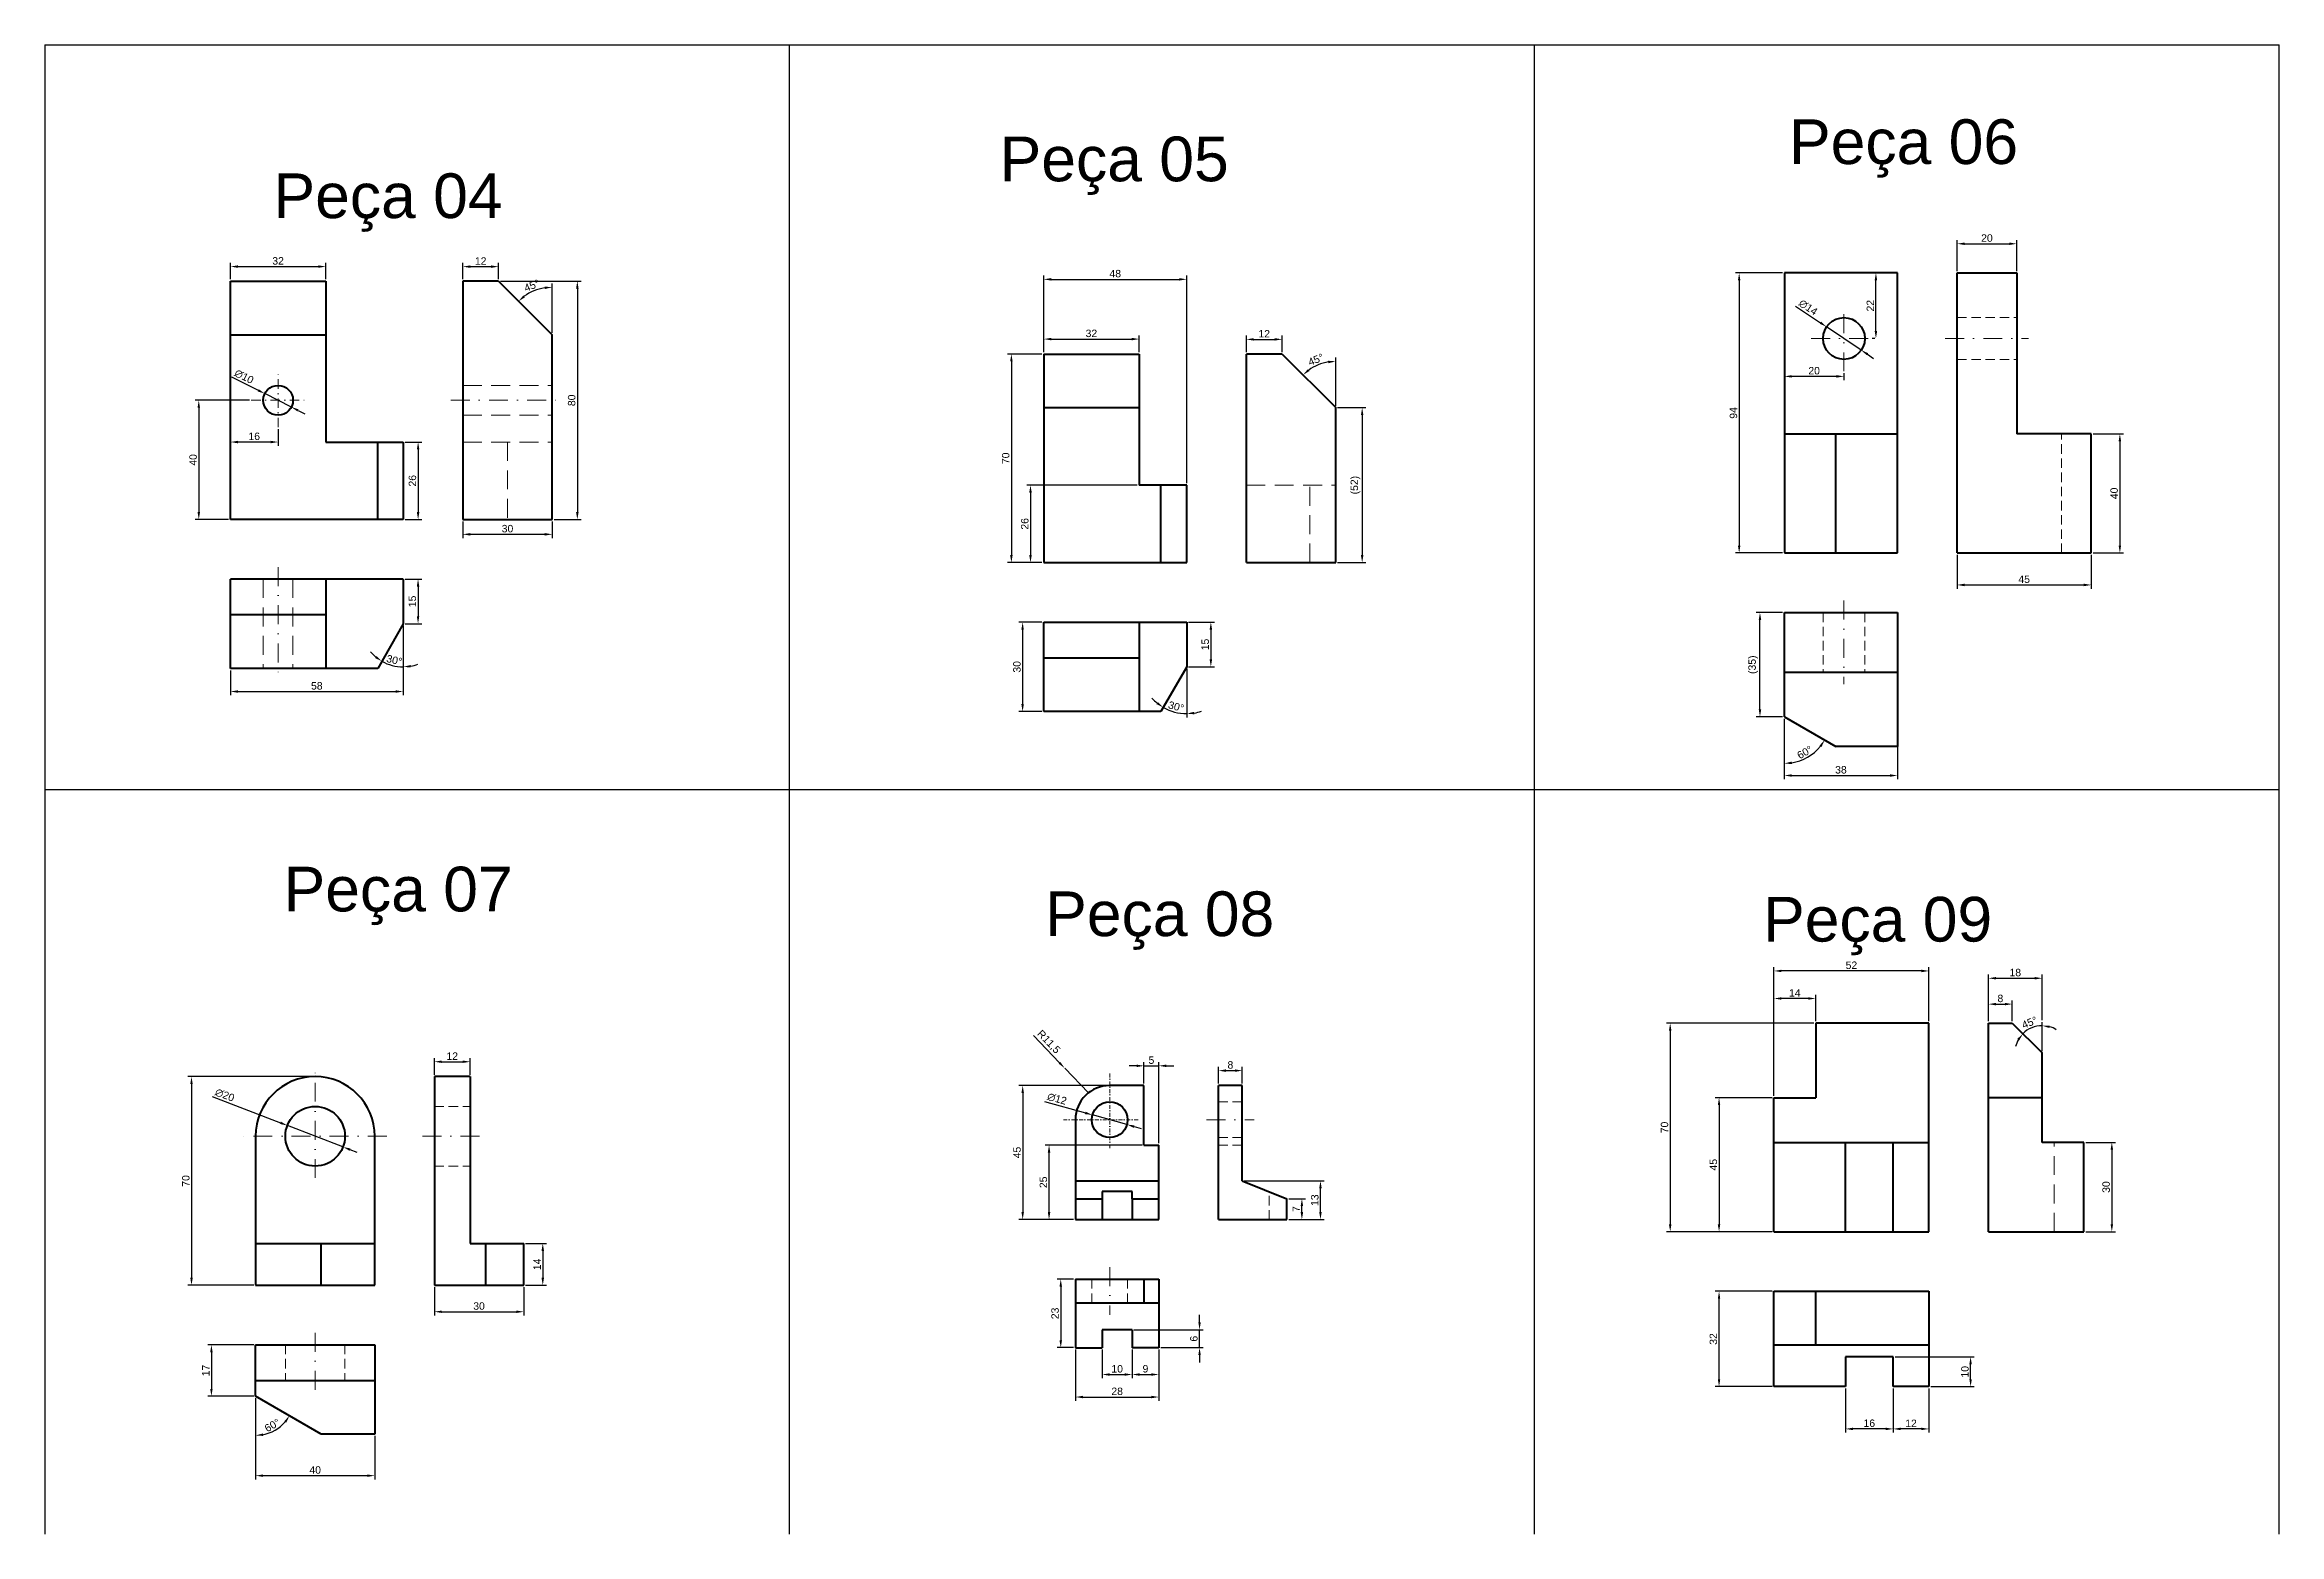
# Model space of a CAD drawing. Header units: millimetres. Extents: x 222 to 972, y 145 to 1395.
# Drawn here: x 222 to 972, y 645 to 1145 of the extents above; entities that cross this region are included whole.
import ezdxf

# ---------------------------------------------------------------- set-up
doc = ezdxf.new("R2010")
doc.units = ezdxf.units.MM
doc.linetypes.add('DASHDOT2', pattern=[12.7, 6.35, -3.175, 0, -3.175])
doc.linetypes.add('DASHED2', pattern=[9.525, 6.35, -3.175])
for name, color, linetype, lineweight in [('Cotas', 6, 'Continuous', 20), ('Linha de Centro', 20, 'DASHDOT2', 20), ('Outline', 7, 'Continuous', 40)]:
    doc.layers.add(name, color=color, linetype=linetype, lineweight=lineweight)
doc.layers.add('Linha Tracejada', color=131, linetype='DASHED2', lineweight=20, plot=False)
doc.styles.get("Standard").update_dxf_attribs({"font": 'arial.ttf'})
doc.dimstyles.new('ISO-25', dxfattribs={"dimtxt": 2.5, "dimasz": 2.5, "dimexe": 1.25, "dimexo": 0.625, "dimtad": 1, "dimtxsty": 'Standard', "dimcen": 2.5, "dimadec": 0, "dimazin": 0, "dimtfac": 1, "dimtmove": 0, "dimatfit": 3, "dimfxl": 1, "dimarcsym": 0})

msp = doc.modelspace()

# ---------------------------------------------------------------- texts
at = {"layer": 'Outline', "char_height": 15, "attachment_point": 1}
for s, insert in [('Peça 06', (807.232, 1119.745)), ('Peça 05', (542.288, 1113.956)), ('Peça 04', (298.584, 1101.599)), ('Peça 07', (301.966, 868.883)), ('Peça 08', (557.584, 860.59)), ('Peça 09', (798.528, 858.759))]:
    msp.add_mtext_dynamic_manual_height_columns(s, width=109.36013, gutter_width=12.5, heights=[0], dxfattribs=dict(at, insert=insert))

# ---------------------------------------------------------------- blocks, each defined once
blk = doc.blocks.new('*D255')
at = {"layer": 'Cotas', "color": 0, "lineweight": -2, "transparency": 16777216}
for p, q in [((277.99, 791.75), (300.9, 782.92)), ((321.89, 774.83), (303.23, 782.02)), ((324.23, 773.93), (326.56, 773.03))]:
    blk.add_line(p, q, dxfattribs=at)
at = {"layer": 'Cotas', "color": 0, "transparency": 16777216}
for points in [[(301.05, 783.31), (300.75, 782.53), (303.23, 782.02)], [(324.38, 774.32), (324.08, 773.54), (321.89, 774.83)]]:
    blk.add_solid(points, dxfattribs=at)
at = {"layer": 'Defpoints', "color": 0, "transparency": 16777216}
for p in [(303.23, 782.02), (321.89, 774.83)]:
    blk.add_point(p, dxfattribs=at)
at = {"layer": 'Cotas', "color": 0, "transparency": 16777216, "insert": (282.22, 792.23), "char_height": 2.5, "attachment_point": 5, "rotation": 338.91768}
blk.add_mtext('∅20', dxfattribs=at)
blk = doc.blocks.new('*D256')
at = {"layer": 'Cotas', "color": 0, "lineweight": -2, "transparency": 16777216}
for p, q in [((291.94, 708.42), (276.49, 708.42)), ((277.74, 705.92), (277.74, 693.62)), ((291.94, 691.12), (276.49, 691.12))]:
    blk.add_line(p, q, dxfattribs=at)
at = {"layer": 'Cotas', "color": 0, "transparency": 16777216}
for points in [[(277.32, 705.92), (278.15, 705.92), (277.74, 708.42)], [(277.32, 693.62), (278.15, 693.62), (277.74, 691.12)]]:
    blk.add_solid(points, dxfattribs=at)
at = {"layer": 'Defpoints', "color": 0, "transparency": 16777216}
for p in [(292.56, 708.42), (277.74, 691.12), (292.56, 691.12)]:
    blk.add_point(p, dxfattribs=at)
at = {"layer": 'Cotas', "color": 0, "transparency": 16777216, "insert": (275.86, 699.77), "char_height": 2.5, "attachment_point": 5, "rotation": 90}
blk.add_mtext('17', dxfattribs=at)
blk = doc.blocks.new('*D257')
at = {"layer": 'Cotas', "color": 0, "lineweight": -2, "transparency": 16777216}
blk.add_line((292.56, 690.5), (292.56, 676.74), dxfattribs=at)
blk.add_arc((292.56, 691.12), 13.13, 280.92557, 319.07443, dxfattribs=at)
at = {"layer": 'Cotas', "color": 0, "transparency": 16777216}
for points in [[(302.14, 682.76), (302.82, 682.28), (303.93, 684.56)], [(295.09, 677.82), (295.01, 678.65), (292.56, 677.99)]]:
    blk.add_solid(points, dxfattribs=at)
at = {"layer": 'Defpoints', "color": 0, "transparency": 16777216}
for p in [(292.56, 708.42), (292.56, 691.12), (292.56, 691.12), (297.05, 678.79), (314.56, 678.42)]:
    blk.add_point(p, dxfattribs=at)
at = {"layer": 'Cotas', "color": 0, "transparency": 16777216, "insert": (298.18, 681.4), "char_height": 2.5, "attachment_point": 5, "rotation": 30}
blk.add_mtext('60°', dxfattribs=at)
blk = doc.blocks.new('*D258')
at = {"layer": 'Cotas', "color": 0, "lineweight": -2, "transparency": 16777216}
for p, q in [((311.94, 798.42), (269.8, 798.42)), ((271.05, 795.92), (271.05, 730.92)), ((291.94, 728.42), (269.8, 728.42))]:
    blk.add_line(p, q, dxfattribs=at)
at = {"layer": 'Cotas', "color": 0, "transparency": 16777216}
for points in [[(270.64, 795.92), (271.47, 795.92), (271.05, 798.42)], [(270.64, 730.92), (271.47, 730.92), (271.05, 728.42)]]:
    blk.add_solid(points, dxfattribs=at)
at = {"layer": 'Defpoints', "color": 0, "transparency": 16777216}
for p in [(312.56, 798.42), (271.05, 728.42), (292.56, 728.42)]:
    blk.add_point(p, dxfattribs=at)
at = {"layer": 'Cotas', "color": 0, "transparency": 16777216, "insert": (269.15, 763.42), "char_height": 2.5, "attachment_point": 5, "rotation": 90}
blk.add_mtext('70', dxfattribs=at)
blk = doc.blocks.new('*D259')
at = {"layer": 'Cotas', "color": 0, "lineweight": -2, "transparency": 16777216}
for p, q in [((352.56, 799.05), (352.56, 804.67)), ((355.06, 803.42), (362.06, 803.42)), ((364.56, 799.05), (364.56, 804.67))]:
    blk.add_line(p, q, dxfattribs=at)
at = {"layer": 'Cotas', "color": 0, "transparency": 16777216}
for points in [[(355.06, 803.84), (355.06, 803.01), (352.56, 803.42)], [(362.06, 803.84), (362.06, 803.01), (364.56, 803.42)]]:
    blk.add_solid(points, dxfattribs=at)
at = {"layer": 'Defpoints', "color": 0, "transparency": 16777216}
for p in [(364.56, 803.42), (352.56, 798.42), (364.56, 798.42)]:
    blk.add_point(p, dxfattribs=at)
at = {"layer": 'Cotas', "color": 0, "transparency": 16777216, "insert": (358.56, 805.3), "char_height": 2.5, "attachment_point": 5}
blk.add_mtext('12', dxfattribs=at)
blk = doc.blocks.new('*D260')
at = {"layer": 'Cotas', "color": 0, "lineweight": -2, "transparency": 16777216}
for p, q in [((383.19, 742.42), (390.2, 742.42)), ((388.95, 739.92), (388.95, 730.92)), ((383.19, 728.42), (390.2, 728.42))]:
    blk.add_line(p, q, dxfattribs=at)
at = {"layer": 'Cotas', "color": 0, "transparency": 16777216}
for points in [[(388.53, 739.92), (389.37, 739.92), (388.95, 742.42)], [(388.53, 730.92), (389.37, 730.92), (388.95, 728.42)]]:
    blk.add_solid(points, dxfattribs=at)
at = {"layer": 'Defpoints', "color": 0, "transparency": 16777216}
for p in [(382.56, 742.42), (382.56, 728.42), (388.95, 728.42)]:
    blk.add_point(p, dxfattribs=at)
at = {"layer": 'Cotas', "color": 0, "transparency": 16777216, "insert": (387.07, 735.42), "char_height": 2.5, "attachment_point": 5, "rotation": 90}
blk.add_mtext('14', dxfattribs=at)
blk = doc.blocks.new('*D172')
at = {"layer": 'Cotas', "color": 0, "lineweight": -2, "transparency": 16777216}
for p, q in [((292.56, 677.37), (292.56, 663.23)), ((332.56, 677.8), (332.56, 663.23)), ((330.06, 664.48), (295.06, 664.48))]:
    blk.add_line(p, q, dxfattribs=at)
at = {"layer": 'Cotas', "color": 0, "transparency": 16777216}
for points in [[(295.06, 664.9), (295.06, 664.07), (292.56, 664.48)], [(330.06, 664.9), (330.06, 664.07), (332.56, 664.48)]]:
    blk.add_solid(points, dxfattribs=at)
at = {"layer": 'Defpoints', "color": 0, "transparency": 16777216}
for p in [(292.56, 677.99), (332.56, 678.42), (292.56, 664.48)]:
    blk.add_point(p, dxfattribs=at)
at = {"layer": 'Cotas', "color": 0, "transparency": 16777216, "insert": (312.56, 666.38), "char_height": 2.5, "attachment_point": 5}
blk.add_mtext('40', dxfattribs=at)
blk = doc.blocks.new('*D261')
at = {"layer": 'Cotas', "color": 0, "lineweight": -2, "transparency": 16777216}
for p, q in [((639.36, 757.45), (644.98, 757.45)), ((639.36, 750.45), (644.98, 750.45)), ((643.73, 752.95), (643.73, 754.95))]:
    blk.add_line(p, q, dxfattribs=at)
at = {"layer": 'Cotas', "color": 0, "transparency": 16777216}
for points in [[(643.31, 754.95), (644.15, 754.95), (643.73, 757.45)], [(643.31, 752.95), (644.15, 752.95), (643.73, 750.45)]]:
    blk.add_solid(points, dxfattribs=at)
at = {"layer": 'Defpoints', "color": 0, "transparency": 16777216}
for p in [(638.73, 757.45), (638.73, 750.45), (643.73, 757.45)]:
    blk.add_point(p, dxfattribs=at)
at = {"layer": 'Cotas', "color": 0, "transparency": 16777216, "insert": (641.86, 753.95), "char_height": 2.5, "attachment_point": 5, "rotation": 90}
blk.add_mtext('7', dxfattribs=at)
blk = doc.blocks.new('*D262')
at = {"layer": 'Cotas', "color": 0, "lineweight": -2, "transparency": 16777216}
for p, q in [((615.73, 796.07), (615.73, 801.69)), ((618.23, 800.44), (621.23, 800.44)), ((623.73, 796.07), (623.73, 801.69))]:
    blk.add_line(p, q, dxfattribs=at)
at = {"layer": 'Cotas', "color": 0, "transparency": 16777216}
for points in [[(618.23, 800.86), (618.23, 800.02), (615.73, 800.44)], [(621.23, 800.86), (621.23, 800.02), (623.73, 800.44)]]:
    blk.add_solid(points, dxfattribs=at)
at = {"layer": 'Defpoints', "color": 0, "transparency": 16777216}
for p in [(615.73, 795.45), (623.73, 800.44), (623.73, 795.45)]:
    blk.add_point(p, dxfattribs=at)
at = {"layer": 'Cotas', "color": 0, "transparency": 16777216, "insert": (619.73, 802.34), "char_height": 2.5, "attachment_point": 5}
blk.add_mtext('8', dxfattribs=at)
blk = doc.blocks.new('*D173')
at = {"layer": 'Cotas', "color": 0, "lineweight": -2, "transparency": 16777216}
for p, q in [((624.36, 763.45), (651.22, 763.45)), ((649.97, 752.95), (649.97, 760.95)), ((639.36, 750.45), (651.22, 750.45))]:
    blk.add_line(p, q, dxfattribs=at)
at = {"layer": 'Cotas', "color": 0, "transparency": 16777216}
for points in [[(649.55, 760.95), (650.38, 760.95), (649.97, 763.45)], [(649.55, 752.95), (650.38, 752.95), (649.97, 750.45)]]:
    blk.add_solid(points, dxfattribs=at)
at = {"layer": 'Defpoints', "color": 0, "transparency": 16777216}
for p in [(623.73, 763.45), (649.97, 763.45), (638.73, 750.45)]:
    blk.add_point(p, dxfattribs=at)
at = {"layer": 'Cotas', "color": 0, "transparency": 16777216, "insert": (648.07, 756.95), "char_height": 2.5, "attachment_point": 5, "rotation": 90}
blk.add_mtext('13', dxfattribs=at)
blk = doc.blocks.new('*D174')
at = {"layer": 'Cotas', "color": 0, "lineweight": -2, "transparency": 16777216}
for p, q in [((553.62, 812.18), (562.39, 803.06)), ((572.1, 792.97), (564.12, 801.25))]:
    blk.add_line(p, q, dxfattribs=at)
at = {"layer": 'Cotas', "color": 0, "transparency": 16777216}
blk.add_solid([(562.69, 803.35), (562.09, 802.77), (564.12, 801.25)], dxfattribs=at)
at = {"layer": 'Defpoints', "color": 0, "transparency": 16777216}
for p in [(564.12, 801.25), (572.1, 792.97)]:
    blk.add_point(p, dxfattribs=at)
at = {"layer": 'Cotas', "color": 0, "transparency": 16777216, "insert": (558.67, 809.99), "char_height": 2.5, "attachment_point": 5, "rotation": 313.89347}
blk.add_mtext('R11,5', dxfattribs=at)
blk = doc.blocks.new('*D263')
at = {"layer": 'Cotas', "color": 0, "lineweight": -2, "transparency": 16777216}
for p, q in [((590.73, 796.07), (590.73, 803.3)), ((595.73, 776.07), (595.73, 803.3)), ((588.23, 802.05), (585.73, 802.05)), ((590.73, 802.05), (595.73, 802.05)), ((598.23, 802.05), (600.73, 802.05))]:
    blk.add_line(p, q, dxfattribs=at)
at = {"layer": 'Cotas', "color": 0, "transparency": 16777216}
for points in [[(588.23, 802.47), (588.23, 801.64), (590.73, 802.05)], [(598.23, 802.47), (598.23, 801.64), (595.73, 802.05)]]:
    blk.add_solid(points, dxfattribs=at)
at = {"layer": 'Defpoints', "color": 0, "transparency": 16777216}
for p in [(590.73, 795.45), (595.73, 802.05), (595.73, 775.45)]:
    blk.add_point(p, dxfattribs=at)
at = {"layer": 'Cotas', "color": 0, "transparency": 16777216, "insert": (593.23, 803.95), "char_height": 2.5, "attachment_point": 5}
blk.add_mtext('5', dxfattribs=at)
blk = doc.blocks.new('*D264')
at = {"layer": 'Cotas', "color": 0, "lineweight": -2, "transparency": 16777216}
for p, q in [((578.61, 795.45), (548.77, 795.45)), ((550.02, 792.95), (550.02, 752.95)), ((567.11, 750.45), (548.77, 750.45))]:
    blk.add_line(p, q, dxfattribs=at)
at = {"layer": 'Cotas', "color": 0, "transparency": 16777216}
for points in [[(549.61, 792.95), (550.44, 792.95), (550.02, 795.45)], [(549.61, 752.95), (550.44, 752.95), (550.02, 750.45)]]:
    blk.add_solid(points, dxfattribs=at)
at = {"layer": 'Defpoints', "color": 0, "transparency": 16777216}
for p in [(579.23, 795.45), (550.02, 750.45), (567.73, 750.45)]:
    blk.add_point(p, dxfattribs=at)
at = {"layer": 'Cotas', "color": 0, "transparency": 16777216, "insert": (548.13, 772.95), "char_height": 2.5, "attachment_point": 5, "rotation": 90}
blk.add_mtext('45', dxfattribs=at)
blk = doc.blocks.new('*D265')
at = {"layer": 'Cotas', "color": 0, "lineweight": -2, "transparency": 16777216}
for p, q in [((567.11, 730.45), (561.55, 730.45)), ((562.8, 727.95), (562.8, 709.95)), ((567.11, 707.45), (561.55, 707.45))]:
    blk.add_line(p, q, dxfattribs=at)
at = {"layer": 'Cotas', "color": 0, "transparency": 16777216}
for points in [[(562.38, 727.95), (563.22, 727.95), (562.8, 730.45)], [(562.38, 709.95), (563.22, 709.95), (562.8, 707.45)]]:
    blk.add_solid(points, dxfattribs=at)
at = {"layer": 'Defpoints', "color": 0, "transparency": 16777216}
for p in [(567.73, 730.45), (562.8, 707.45), (567.73, 707.45)]:
    blk.add_point(p, dxfattribs=at)
at = {"layer": 'Cotas', "color": 0, "transparency": 16777216, "insert": (560.9, 718.95), "char_height": 2.5, "attachment_point": 5, "rotation": 90}
blk.add_mtext('23', dxfattribs=at)
blk = doc.blocks.new('*D266')
at = {"layer": 'Cotas', "color": 0, "lineweight": -2, "transparency": 16777216}
for p, q in [((587.36, 713.45), (610.64, 713.45)), ((609.39, 715.95), (609.39, 718.45)), ((609.39, 707.45), (609.39, 713.45)), ((596.36, 707.45), (610.64, 707.45)), ((609.39, 704.95), (609.39, 702.45))]:
    blk.add_line(p, q, dxfattribs=at)
at = {"layer": 'Cotas', "color": 0, "transparency": 16777216}
for points in [[(608.97, 715.95), (609.8, 715.95), (609.39, 713.45)], [(608.97, 704.95), (609.8, 704.95), (609.39, 707.45)]]:
    blk.add_solid(points, dxfattribs=at)
at = {"layer": 'Defpoints', "color": 0, "transparency": 16777216}
for p in [(586.73, 713.45), (609.39, 713.45), (595.73, 707.45)]:
    blk.add_point(p, dxfattribs=at)
at = {"layer": 'Cotas', "color": 0, "transparency": 16777216, "insert": (607.48, 710.45), "char_height": 2.5, "attachment_point": 5, "rotation": 90}
blk.add_mtext('6', dxfattribs=at)
blk = doc.blocks.new('*D267')
at = {"layer": 'Cotas', "color": 0, "lineweight": -2, "transparency": 16777216}
for p, q in [((586.73, 706.82), (586.73, 697.18)), ((595.73, 706.82), (595.73, 697.18)), ((589.23, 698.43), (593.23, 698.43))]:
    blk.add_line(p, q, dxfattribs=at)
at = {"layer": 'Cotas', "color": 0, "transparency": 16777216}
for points in [[(589.23, 698.85), (589.23, 698.02), (586.73, 698.43)], [(593.23, 698.85), (593.23, 698.02), (595.73, 698.43)]]:
    blk.add_solid(points, dxfattribs=at)
at = {"layer": 'Defpoints', "color": 0, "transparency": 16777216}
for p in [(586.73, 707.45), (595.73, 707.45), (595.73, 698.43)]:
    blk.add_point(p, dxfattribs=at)
at = {"layer": 'Cotas', "color": 0, "transparency": 16777216, "insert": (591.23, 700.34), "char_height": 2.5, "attachment_point": 5}
blk.add_mtext('9', dxfattribs=at)
blk = doc.blocks.new('*D268')
at = {"layer": 'Cotas', "color": 0, "lineweight": -2, "transparency": 16777216}
for p, q in [((576.73, 706.82), (576.73, 697.18)), ((586.73, 706.82), (586.73, 697.18)), ((579.23, 698.43), (584.23, 698.43))]:
    blk.add_line(p, q, dxfattribs=at)
at = {"layer": 'Cotas', "color": 0, "transparency": 16777216}
for points in [[(579.23, 698.85), (579.23, 698.02), (576.73, 698.43)], [(584.23, 698.85), (584.23, 698.02), (586.73, 698.43)]]:
    blk.add_solid(points, dxfattribs=at)
at = {"layer": 'Defpoints', "color": 0, "transparency": 16777216}
for p in [(576.73, 707.45), (586.73, 707.45), (586.73, 698.43)]:
    blk.add_point(p, dxfattribs=at)
at = {"layer": 'Cotas', "color": 0, "transparency": 16777216, "insert": (581.73, 700.34), "char_height": 2.5, "attachment_point": 5}
blk.add_mtext('10', dxfattribs=at)
blk = doc.blocks.new('*D175')
at = {"layer": 'Cotas', "color": 0, "lineweight": -2, "transparency": 16777216}
for p, q in [((590.11, 775.45), (557.62, 775.45)), ((558.87, 752.95), (558.87, 772.95)), ((567.11, 750.45), (557.62, 750.45))]:
    blk.add_line(p, q, dxfattribs=at)
at = {"layer": 'Cotas', "color": 0, "transparency": 16777216}
for points in [[(558.46, 772.95), (559.29, 772.95), (558.87, 775.45)], [(558.46, 752.95), (559.29, 752.95), (558.87, 750.45)]]:
    blk.add_solid(points, dxfattribs=at)
at = {"layer": 'Defpoints', "color": 0, "transparency": 16777216}
for p in [(558.87, 775.45), (590.73, 775.45), (567.73, 750.45)]:
    blk.add_point(p, dxfattribs=at)
at = {"layer": 'Cotas', "color": 0, "transparency": 16777216, "insert": (556.97, 762.95), "char_height": 2.5, "attachment_point": 5, "rotation": 90}
blk.add_mtext('25', dxfattribs=at)
blk = doc.blocks.new('*D270')
at = {"layer": 'Cotas', "color": 0, "lineweight": -2, "transparency": 16777216}
for p, q in [((801.55, 791.36), (782.49, 791.36)), ((783.74, 788.86), (783.74, 748.86)), ((801.55, 746.36), (782.49, 746.36))]:
    blk.add_line(p, q, dxfattribs=at)
at = {"layer": 'Cotas', "color": 0, "transparency": 16777216}
for points in [[(783.32, 788.86), (784.15, 788.86), (783.74, 791.36)], [(783.32, 748.86), (784.15, 748.86), (783.74, 746.36)]]:
    blk.add_solid(points, dxfattribs=at)
at = {"layer": 'Defpoints', "color": 0, "transparency": 16777216}
for p in [(802.17, 791.36), (783.74, 746.36), (802.17, 746.36)]:
    blk.add_point(p, dxfattribs=at)
at = {"layer": 'Cotas', "color": 0, "transparency": 16777216, "insert": (781.84, 768.86), "char_height": 2.5, "attachment_point": 5, "rotation": 90}
blk.add_mtext('45', dxfattribs=at)
blk = doc.blocks.new('*D271')
at = {"layer": 'Cotas', "color": 0, "lineweight": -2, "transparency": 16777216}
for p, q in [((874.17, 816.99), (874.17, 824.01)), ((876.67, 822.76), (879.67, 822.76)), ((882.17, 816.99), (882.17, 824.01))]:
    blk.add_line(p, q, dxfattribs=at)
at = {"layer": 'Cotas', "color": 0, "transparency": 16777216}
for points in [[(876.67, 823.18), (876.67, 822.34), (874.17, 822.76)], [(879.67, 823.18), (879.67, 822.34), (882.17, 822.76)]]:
    blk.add_solid(points, dxfattribs=at)
at = {"layer": 'Defpoints', "color": 0, "transparency": 16777216}
for p in [(882.17, 822.76), (874.17, 816.36), (882.17, 816.36)]:
    blk.add_point(p, dxfattribs=at)
at = {"layer": 'Cotas', "color": 0, "transparency": 16777216, "insert": (878.17, 824.66), "char_height": 2.5, "attachment_point": 5}
blk.add_mtext('8', dxfattribs=at)
blk = doc.blocks.new('*D272')
at = {"layer": 'Cotas', "color": 0, "lineweight": -2, "transparency": 16777216}
blk.add_line((892.17, 806.99), (892.17, 816.76), dxfattribs=at)
for start, end in [(150.69828, 166.39656), (90, 135), (58.60344, 74.30172)]:
    blk.add_arc((892.17, 806.36), 9.15, start, end, dxfattribs=at)
at = {"layer": 'Cotas', "color": 0, "transparency": 16777216}
for points in [[(883.86, 811.09), (884.52, 810.59), (885.7, 812.83)], [(894.59, 814.76), (894.71, 815.58), (892.17, 815.51)]]:
    blk.add_solid(points, dxfattribs=at)
at = {"layer": 'Defpoints', "color": 0, "transparency": 16777216}
for p in [(882.17, 816.36), (889.8, 815.2), (892.17, 806.36), (892.17, 806.36), (892.17, 791.36)]:
    blk.add_point(p, dxfattribs=at)
at = {"layer": 'Cotas', "color": 0, "transparency": 16777216, "insert": (887.95, 816.57), "char_height": 2.5, "attachment_point": 5, "rotation": 22.5}
blk.add_mtext('45°', dxfattribs=at)
blk = doc.blocks.new('*D273')
at = {"layer": 'Cotas', "color": 0, "lineweight": -2, "transparency": 16777216}
for p, q in [((567.73, 706.82), (567.73, 689.63)), ((595.73, 706.82), (595.73, 689.63)), ((570.23, 690.88), (593.23, 690.88))]:
    blk.add_line(p, q, dxfattribs=at)
at = {"layer": 'Cotas', "color": 0, "transparency": 16777216}
for points in [[(570.23, 691.3), (570.23, 690.46), (567.73, 690.88)], [(593.23, 691.3), (593.23, 690.46), (595.73, 690.88)]]:
    blk.add_solid(points, dxfattribs=at)
at = {"layer": 'Defpoints', "color": 0, "transparency": 16777216}
for p in [(567.73, 707.45), (595.73, 707.45), (595.73, 690.88)]:
    blk.add_point(p, dxfattribs=at)
at = {"layer": 'Cotas', "color": 0, "transparency": 16777216, "insert": (581.73, 692.78), "char_height": 2.5, "attachment_point": 5}
blk.add_mtext('28', dxfattribs=at)
blk = doc.blocks.new('*D274')
at = {"layer": 'Cotas', "color": 0, "lineweight": -2, "transparency": 16777216}
for p, q in [((842.8, 704.36), (869.42, 704.36)), ((868.17, 696.86), (868.17, 701.86)), ((854.8, 694.36), (869.42, 694.36))]:
    blk.add_line(p, q, dxfattribs=at)
at = {"layer": 'Cotas', "color": 0, "transparency": 16777216}
for points in [[(867.75, 701.86), (868.58, 701.86), (868.17, 704.36)], [(867.75, 696.86), (868.58, 696.86), (868.17, 694.36)]]:
    blk.add_solid(points, dxfattribs=at)
at = {"layer": 'Defpoints', "color": 0, "transparency": 16777216}
for p in [(842.17, 704.36), (868.17, 704.36), (854.17, 694.36)]:
    blk.add_point(p, dxfattribs=at)
at = {"layer": 'Cotas', "color": 0, "transparency": 16777216, "insert": (866.27, 699.36), "char_height": 2.5, "attachment_point": 5, "rotation": 90}
blk.add_mtext('10', dxfattribs=at)
blk = doc.blocks.new('*D275')
at = {"layer": 'Cotas', "color": 0, "lineweight": -2, "transparency": 16777216}
for p, q in [((842.17, 693.74), (842.17, 678.92)), ((854.17, 693.74), (854.17, 678.92)), ((851.67, 680.17), (844.67, 680.17))]:
    blk.add_line(p, q, dxfattribs=at)
at = {"layer": 'Cotas', "color": 0, "transparency": 16777216}
for points in [[(844.67, 680.59), (844.67, 679.76), (842.17, 680.17)], [(851.67, 680.59), (851.67, 679.76), (854.17, 680.17)]]:
    blk.add_solid(points, dxfattribs=at)
at = {"layer": 'Defpoints', "color": 0, "transparency": 16777216}
for p in [(842.17, 694.36), (854.17, 694.36), (842.17, 680.17)]:
    blk.add_point(p, dxfattribs=at)
at = {"layer": 'Cotas', "color": 0, "transparency": 16777216, "insert": (848.17, 682.05), "char_height": 2.5, "attachment_point": 5}
blk.add_mtext('12', dxfattribs=at)
blk = doc.blocks.new('*D276')
at = {"layer": 'Cotas', "color": 0, "lineweight": -2, "transparency": 16777216}
for p, q in [((826.17, 693.74), (826.17, 678.92)), ((842.17, 693.74), (842.17, 678.92)), ((839.67, 680.17), (828.67, 680.17))]:
    blk.add_line(p, q, dxfattribs=at)
at = {"layer": 'Cotas', "color": 0, "transparency": 16777216}
for points in [[(828.67, 680.59), (828.67, 679.76), (826.17, 680.17)], [(839.67, 680.59), (839.67, 679.76), (842.17, 680.17)]]:
    blk.add_solid(points, dxfattribs=at)
at = {"layer": 'Defpoints', "color": 0, "transparency": 16777216}
for p in [(826.17, 694.36), (842.17, 694.36), (826.17, 680.17)]:
    blk.add_point(p, dxfattribs=at)
at = {"layer": 'Cotas', "color": 0, "transparency": 16777216, "insert": (834.17, 682.08), "char_height": 2.5, "attachment_point": 5}
blk.add_mtext('16', dxfattribs=at)
blk = doc.blocks.new('*D277')
at = {"layer": 'Cotas', "color": 0, "lineweight": -2, "transparency": 16777216}
for p, q in [((801.55, 726.36), (782.49, 726.36)), ((783.74, 696.86), (783.74, 723.86)), ((801.55, 694.36), (782.49, 694.36))]:
    blk.add_line(p, q, dxfattribs=at)
at = {"layer": 'Cotas', "color": 0, "transparency": 16777216}
for points in [[(783.32, 723.86), (784.15, 723.86), (783.74, 726.36)], [(783.32, 696.86), (784.15, 696.86), (783.74, 694.36)]]:
    blk.add_solid(points, dxfattribs=at)
at = {"layer": 'Defpoints', "color": 0, "transparency": 16777216}
for p in [(783.74, 726.36), (802.17, 726.36), (802.17, 694.36)]:
    blk.add_point(p, dxfattribs=at)
at = {"layer": 'Cotas', "color": 0, "transparency": 16777216, "insert": (781.84, 710.36), "char_height": 2.5, "attachment_point": 5, "rotation": 90}
blk.add_mtext('32', dxfattribs=at)
blk = doc.blocks.new('*D221')
at = {"layer": 'Cotas', "color": 0, "lineweight": -2, "transparency": 16777216}
for p, q in [((352.56, 727.8), (352.56, 718.26)), ((382.56, 727.8), (382.56, 718.26)), ((355.06, 719.51), (380.06, 719.51))]:
    blk.add_line(p, q, dxfattribs=at)
at = {"layer": 'Cotas', "color": 0, "transparency": 16777216}
for points in [[(355.06, 719.92), (355.06, 719.09), (352.56, 719.51)], [(380.06, 719.92), (380.06, 719.09), (382.56, 719.51)]]:
    blk.add_solid(points, dxfattribs=at)
at = {"layer": 'Defpoints', "color": 0, "transparency": 16777216}
for p in [(352.56, 728.42), (382.56, 728.42), (382.56, 719.51)]:
    blk.add_point(p, dxfattribs=at)
at = {"layer": 'Cotas', "color": 0, "transparency": 16777216, "insert": (367.56, 721.41), "char_height": 2.5, "attachment_point": 5}
blk.add_mtext('30', dxfattribs=at)
blk = doc.blocks.new('*D222')
at = {"layer": 'Cotas', "color": 0, "lineweight": -2, "transparency": 16777216}
for p, q in [((557.37, 790.08), (571.05, 786.24)), ((585.01, 782.33), (573.45, 785.57)), ((587.41, 781.65), (589.82, 780.98))]:
    blk.add_line(p, q, dxfattribs=at)
at = {"layer": 'Cotas', "color": 0, "transparency": 16777216}
for points in [[(571.16, 786.64), (570.93, 785.84), (573.45, 785.57)], [(587.53, 782.05), (587.3, 781.25), (585.01, 782.33)]]:
    blk.add_solid(points, dxfattribs=at)
at = {"layer": 'Defpoints', "color": 0, "transparency": 16777216}
for p in [(573.45, 785.57), (585.01, 782.33)]:
    blk.add_point(p, dxfattribs=at)
at = {"layer": 'Cotas', "color": 0, "transparency": 16777216, "insert": (561.53, 790.96), "char_height": 2.5, "attachment_point": 5, "rotation": 344.33175}
blk.add_mtext('∅12', dxfattribs=at)
blk = doc.blocks.new('*D223')
at = {"layer": 'Cotas', "color": 0, "lineweight": -2, "transparency": 16777216}
for p, q in [((802.17, 791.99), (802.17, 835.15)), ((851.67, 833.9), (804.67, 833.9)), ((854.17, 816.99), (854.17, 835.15))]:
    blk.add_line(p, q, dxfattribs=at)
at = {"layer": 'Cotas', "color": 0, "transparency": 16777216}
for points in [[(804.67, 834.32), (804.67, 833.48), (802.17, 833.9)], [(851.67, 834.32), (851.67, 833.48), (854.17, 833.9)]]:
    blk.add_solid(points, dxfattribs=at)
at = {"layer": 'Defpoints', "color": 0, "transparency": 16777216}
for p in [(802.17, 833.9), (854.17, 816.36), (802.17, 791.36)]:
    blk.add_point(p, dxfattribs=at)
at = {"layer": 'Cotas', "color": 0, "transparency": 16777216, "insert": (828.17, 835.8), "char_height": 2.5, "attachment_point": 5}
blk.add_mtext('52', dxfattribs=at)
blk = doc.blocks.new('*D168')
at = {"layer": 'Cotas', "color": 0, "lineweight": -2, "transparency": 16777216}
for p, q in [((802.17, 791.99), (802.17, 825.9)), ((816.17, 816.99), (816.17, 825.9)), ((813.67, 824.65), (804.67, 824.65))]:
    blk.add_line(p, q, dxfattribs=at)
at = {"layer": 'Cotas', "color": 0, "transparency": 16777216}
for points in [[(804.67, 825.07), (804.67, 824.24), (802.17, 824.65)], [(813.67, 825.07), (813.67, 824.24), (816.17, 824.65)]]:
    blk.add_solid(points, dxfattribs=at)
at = {"layer": 'Defpoints', "color": 0, "transparency": 16777216}
for p in [(802.17, 824.65), (816.17, 816.36), (802.17, 791.36)]:
    blk.add_point(p, dxfattribs=at)
at = {"layer": 'Cotas', "color": 0, "transparency": 16777216, "insert": (809.17, 826.53), "char_height": 2.5, "attachment_point": 5}
blk.add_mtext('14', dxfattribs=at)
blk = doc.blocks.new('*D224')
at = {"layer": 'Cotas', "color": 0, "lineweight": -2, "transparency": 16777216}
for p, q in [((874.17, 816.99), (874.17, 832.69)), ((892.17, 817.39), (892.17, 832.69)), ((876.67, 831.44), (889.67, 831.44))]:
    blk.add_line(p, q, dxfattribs=at)
at = {"layer": 'Cotas', "color": 0, "transparency": 16777216}
for points in [[(876.67, 831.86), (876.67, 831.03), (874.17, 831.44)], [(889.67, 831.86), (889.67, 831.03), (892.17, 831.44)]]:
    blk.add_solid(points, dxfattribs=at)
at = {"layer": 'Defpoints', "color": 0, "transparency": 16777216}
for p in [(892.17, 831.44), (874.17, 816.36), (892.17, 816.76)]:
    blk.add_point(p, dxfattribs=at)
at = {"layer": 'Cotas', "color": 0, "transparency": 16777216, "insert": (883.17, 833.35), "char_height": 2.5, "attachment_point": 5}
blk.add_mtext('18', dxfattribs=at)
blk = doc.blocks.new('*D169')
at = {"layer": 'Cotas', "color": 0, "lineweight": -2, "transparency": 16777216}
for p, q in [((815.55, 816.36), (766.1, 816.36)), ((767.35, 813.86), (767.35, 748.86)), ((801.55, 746.36), (766.1, 746.36))]:
    blk.add_line(p, q, dxfattribs=at)
at = {"layer": 'Cotas', "color": 0, "transparency": 16777216}
for points in [[(766.93, 813.86), (767.77, 813.86), (767.35, 816.36)], [(766.93, 748.86), (767.77, 748.86), (767.35, 746.36)]]:
    blk.add_solid(points, dxfattribs=at)
at = {"layer": 'Defpoints', "color": 0, "transparency": 16777216}
for p in [(816.17, 816.36), (767.35, 746.36), (802.17, 746.36)]:
    blk.add_point(p, dxfattribs=at)
at = {"layer": 'Cotas', "color": 0, "transparency": 16777216, "insert": (765.45, 781.36), "char_height": 2.5, "attachment_point": 5, "rotation": 90}
blk.add_mtext('70', dxfattribs=at)
blk = doc.blocks.new('*D225')
at = {"layer": 'Cotas', "color": 0, "lineweight": -2, "transparency": 16777216}
for p, q in [((906.8, 776.36), (916.82, 776.36)), ((915.57, 773.86), (915.57, 748.86)), ((906.8, 746.36), (916.82, 746.36))]:
    blk.add_line(p, q, dxfattribs=at)
at = {"layer": 'Cotas', "color": 0, "transparency": 16777216}
for points in [[(915.15, 773.86), (915.99, 773.86), (915.57, 776.36)], [(915.15, 748.86), (915.99, 748.86), (915.57, 746.36)]]:
    blk.add_solid(points, dxfattribs=at)
at = {"layer": 'Defpoints', "color": 0, "transparency": 16777216}
for p in [(906.17, 776.36), (906.17, 746.36), (915.57, 746.36)]:
    blk.add_point(p, dxfattribs=at)
at = {"layer": 'Cotas', "color": 0, "transparency": 16777216, "insert": (913.67, 761.36), "char_height": 2.5, "attachment_point": 5, "rotation": 90}
blk.add_mtext('30', dxfattribs=at)
blk = doc.blocks.new('*D184')
at = {"layer": 'Cotas', "color": 0, "lineweight": -2, "transparency": 16777216}
for p, q in [((342.74, 1011.43), (348.36, 1011.43)), ((347.11, 1008.93), (347.11, 987.93)), ((342.74, 985.43), (348.36, 985.43))]:
    blk.add_line(p, q, dxfattribs=at)
at = {"layer": 'Cotas', "color": 0, "transparency": 16777216}
for points in [[(346.69, 1008.93), (347.53, 1008.93), (347.11, 1011.43)], [(346.69, 987.93), (347.53, 987.93), (347.11, 985.43)]]:
    blk.add_solid(points, dxfattribs=at)
at = {"layer": 'Defpoints', "color": 0, "transparency": 16777216}
for p in [(342.11, 1011.43), (342.11, 985.43), (347.11, 985.43)]:
    blk.add_point(p, dxfattribs=at)
at = {"layer": 'Cotas', "color": 0, "transparency": 16777216, "insert": (345.21, 998.43), "char_height": 2.5, "attachment_point": 5, "rotation": 90}
blk.add_mtext('26', dxfattribs=at)
blk = doc.blocks.new('*D185')
at = {"layer": 'Cotas', "color": 0, "lineweight": -2, "transparency": 16777216}
for p, q in [((284.11, 1015.8), (284.11, 1010.18)), ((300.11, 1015.8), (300.11, 1010.18)), ((297.61, 1011.43), (286.61, 1011.43))]:
    blk.add_line(p, q, dxfattribs=at)
at = {"layer": 'Cotas', "color": 0, "transparency": 16777216}
for points in [[(286.61, 1011.85), (286.61, 1011.01), (284.11, 1011.43)], [(297.61, 1011.85), (297.61, 1011.01), (300.11, 1011.43)]]:
    blk.add_solid(points, dxfattribs=at)
at = {"layer": 'Defpoints', "color": 0, "transparency": 16777216}
for p in [(284.11, 1016.43), (300.11, 1016.43), (284.11, 1011.43)]:
    blk.add_point(p, dxfattribs=at)
at = {"layer": 'Cotas', "color": 0, "transparency": 16777216, "insert": (292.11, 1013.33), "char_height": 2.5, "attachment_point": 5}
blk.add_mtext('16', dxfattribs=at)
blk = doc.blocks.new('*D159')
at = {"layer": 'Cotas', "color": 0, "lineweight": -2, "transparency": 16777216}
for p, q in [((290.49, 1025.43), (272.25, 1025.43)), ((273.5, 1022.93), (273.5, 987.93)), ((283.49, 985.43), (272.25, 985.43))]:
    blk.add_line(p, q, dxfattribs=at)
at = {"layer": 'Cotas', "color": 0, "transparency": 16777216}
for points in [[(273.08, 1022.93), (273.92, 1022.93), (273.5, 1025.43)], [(273.08, 987.93), (273.92, 987.93), (273.5, 985.43)]]:
    blk.add_solid(points, dxfattribs=at)
at = {"layer": 'Defpoints', "color": 0, "transparency": 16777216}
for p in [(291.11, 1025.43), (273.5, 985.43), (284.11, 985.43)]:
    blk.add_point(p, dxfattribs=at)
at = {"layer": 'Cotas', "color": 0, "transparency": 16777216, "insert": (271.6, 1005.43), "char_height": 2.5, "attachment_point": 5, "rotation": 90}
blk.add_mtext('40', dxfattribs=at)
blk = doc.blocks.new('*D186')
at = {"layer": 'Cotas', "color": 0, "lineweight": -2, "transparency": 16777216}
for p, q in [((284.45, 1033.33), (293.41, 1028.81)), ((304.57, 1023.18), (295.65, 1027.68)), ((306.81, 1022.05), (309.04, 1020.93))]:
    blk.add_line(p, q, dxfattribs=at)
at = {"layer": 'Cotas', "color": 0, "transparency": 16777216}
for points in [[(293.6, 1029.18), (293.23, 1028.43), (295.65, 1027.68)], [(306.99, 1022.42), (306.62, 1021.68), (304.57, 1023.18)]]:
    blk.add_solid(points, dxfattribs=at)
at = {"layer": 'Defpoints', "color": 0, "transparency": 16777216}
for p in [(295.65, 1027.68), (304.57, 1023.18)]:
    blk.add_point(p, dxfattribs=at)
at = {"layer": 'Cotas', "color": 0, "transparency": 16777216, "insert": (288.7, 1033.39), "char_height": 2.5, "attachment_point": 5, "rotation": 333.23888}
blk.add_mtext('∅10', dxfattribs=at)
blk = doc.blocks.new('*D187')
at = {"layer": 'Cotas', "color": 0, "lineweight": -2, "transparency": 16777216}
for p, q in [((342.74, 965.43), (348.34, 965.43)), ((347.09, 962.93), (347.09, 952.93)), ((342.74, 950.43), (348.34, 950.43))]:
    blk.add_line(p, q, dxfattribs=at)
at = {"layer": 'Cotas', "color": 0, "transparency": 16777216}
for points in [[(346.68, 962.93), (347.51, 962.93), (347.09, 965.43)], [(346.68, 952.93), (347.51, 952.93), (347.09, 950.43)]]:
    blk.add_solid(points, dxfattribs=at)
at = {"layer": 'Defpoints', "color": 0, "transparency": 16777216}
for p in [(342.11, 965.43), (342.11, 950.43), (347.09, 950.43)]:
    blk.add_point(p, dxfattribs=at)
at = {"layer": 'Cotas', "color": 0, "transparency": 16777216, "insert": (345.19, 957.93), "char_height": 2.5, "attachment_point": 5, "rotation": 90}
blk.add_mtext('15', dxfattribs=at)
blk = doc.blocks.new('*D188')
at = {"layer": 'Cotas', "color": 0, "lineweight": -2, "transparency": 16777216}
blk.add_line((342.11, 949.8), (342.11, 934.71), dxfattribs=at)
for start, end in [(220.63298, 230.5471), (240.46122, 270), (279.91412, 289.82823)]:
    blk.add_arc((342.11, 950.43), 14.47, start, end, dxfattribs=at)
at = {"layer": 'Cotas', "color": 0, "transparency": 16777216}
for points in [[(333.15, 939.6), (332.68, 938.92), (334.98, 937.84)], [(344.64, 935.76), (344.56, 936.59), (342.11, 935.96)]]:
    blk.add_solid(points, dxfattribs=at)
at = {"layer": 'Defpoints', "color": 0, "transparency": 16777216}
for p in [(342.11, 965.43), (342.11, 950.43), (342.11, 950.43), (333.61, 935.43), (337.24, 936.81)]:
    blk.add_point(p, dxfattribs=at)
at = {"layer": 'Cotas', "color": 0, "transparency": 16777216, "insert": (339.11, 938.23), "char_height": 2.5, "attachment_point": 5, "rotation": 346.17518}
blk.add_mtext('30°', dxfattribs=at)
blk = doc.blocks.new('*D189')
at = {"layer": 'Cotas', "color": 0, "lineweight": -2, "transparency": 16777216}
for p, q in [((342.11, 949.8), (342.11, 926.43)), ((284.11, 934.8), (284.11, 926.43)), ((286.61, 927.68), (339.61, 927.68))]:
    blk.add_line(p, q, dxfattribs=at)
at = {"layer": 'Cotas', "color": 0, "transparency": 16777216}
for points in [[(286.61, 928.1), (286.61, 927.27), (284.11, 927.68)], [(339.61, 928.1), (339.61, 927.27), (342.11, 927.68)]]:
    blk.add_solid(points, dxfattribs=at)
at = {"layer": 'Defpoints', "color": 0, "transparency": 16777216}
for p in [(342.11, 950.43), (284.11, 935.43), (342.11, 927.68)]:
    blk.add_point(p, dxfattribs=at)
at = {"layer": 'Cotas', "color": 0, "transparency": 16777216, "insert": (313.11, 929.58), "char_height": 2.5, "attachment_point": 5}
blk.add_mtext('58', dxfattribs=at)
blk = doc.blocks.new('*D190')
at = {"layer": 'Cotas', "color": 0, "lineweight": -2, "transparency": 16777216}
for p, q in [((362.11, 984.8), (362.11, 979.2)), ((392.11, 984.8), (392.11, 979.2)), ((364.61, 980.45), (389.61, 980.45))]:
    blk.add_line(p, q, dxfattribs=at)
at = {"layer": 'Cotas', "color": 0, "transparency": 16777216}
for points in [[(364.61, 980.87), (364.61, 980.03), (362.11, 980.45)], [(389.61, 980.87), (389.61, 980.03), (392.11, 980.45)]]:
    blk.add_solid(points, dxfattribs=at)
at = {"layer": 'Defpoints', "color": 0, "transparency": 16777216}
for p in [(362.11, 985.43), (392.11, 985.43), (392.11, 980.45)]:
    blk.add_point(p, dxfattribs=at)
at = {"layer": 'Cotas', "color": 0, "transparency": 16777216, "insert": (377.11, 982.35), "char_height": 2.5, "attachment_point": 5}
blk.add_mtext('30', dxfattribs=at)
blk = doc.blocks.new('*D191')
at = {"layer": 'Cotas', "color": 0, "lineweight": -2, "transparency": 16777216}
for p, q in [((362.11, 1066.05), (362.11, 1071.56)), ((364.61, 1070.31), (371.61, 1070.31)), ((374.11, 1066.05), (374.11, 1071.56))]:
    blk.add_line(p, q, dxfattribs=at)
at = {"layer": 'Cotas', "color": 0, "transparency": 16777216}
for points in [[(364.61, 1070.72), (364.61, 1069.89), (362.11, 1070.31)], [(371.61, 1070.72), (371.61, 1069.89), (374.11, 1070.31)]]:
    blk.add_solid(points, dxfattribs=at)
at = {"layer": 'Defpoints', "color": 0, "transparency": 16777216}
for p in [(362.11, 1065.43), (374.11, 1070.31), (374.11, 1065.43)]:
    blk.add_point(p, dxfattribs=at)
at = {"layer": 'Cotas', "color": 0, "transparency": 16777216, "insert": (368.11, 1072.19), "char_height": 2.5, "attachment_point": 5}
blk.add_mtext('12', dxfattribs=at)
blk = doc.blocks.new('*D192')
at = {"layer": 'Cotas', "color": 0, "lineweight": -2, "transparency": 16777216}
blk.add_line((392.11, 1048.05), (392.11, 1064.64), dxfattribs=at)
blk.add_arc((392.11, 1047.43), 15.96, 98.98419, 126.01581, dxfattribs=at)
at = {"layer": 'Cotas', "color": 0, "transparency": 16777216}
for points in [[(383, 1060.02), (382.46, 1060.66), (380.82, 1058.71)], [(389.59, 1063.61), (389.65, 1062.78), (392.11, 1063.39)]]:
    blk.add_solid(points, dxfattribs=at)
at = {"layer": 'Defpoints', "color": 0, "transparency": 16777216}
for p in [(374.11, 1065.43), (387.98, 1062.85), (392.11, 1047.43), (392.11, 1047.43), (392.11, 985.43)]:
    blk.add_point(p, dxfattribs=at)
at = {"layer": 'Cotas', "color": 0, "transparency": 16777216, "insert": (385.28, 1063.93), "char_height": 2.5, "attachment_point": 5, "rotation": 22.5}
blk.add_mtext('45°', dxfattribs=at)
blk = doc.blocks.new('*D160')
at = {"layer": 'Cotas', "color": 0, "lineweight": -2, "transparency": 16777216}
for p, q in [((374.74, 1065.43), (401.8, 1065.43)), ((400.55, 1062.93), (400.55, 987.93)), ((392.74, 985.43), (401.8, 985.43))]:
    blk.add_line(p, q, dxfattribs=at)
at = {"layer": 'Cotas', "color": 0, "transparency": 16777216}
for points in [[(400.13, 1062.93), (400.97, 1062.93), (400.55, 1065.43)], [(400.13, 987.93), (400.97, 987.93), (400.55, 985.43)]]:
    blk.add_solid(points, dxfattribs=at)
at = {"layer": 'Defpoints', "color": 0, "transparency": 16777216}
for p in [(374.11, 1065.43), (392.11, 985.43), (400.55, 985.43)]:
    blk.add_point(p, dxfattribs=at)
at = {"layer": 'Cotas', "color": 0, "transparency": 16777216, "insert": (398.65, 1025.43), "char_height": 2.5, "attachment_point": 5, "rotation": 90}
blk.add_mtext('80', dxfattribs=at)
blk = doc.blocks.new('*D193')
at = {"layer": 'Cotas', "color": 0, "lineweight": -2, "transparency": 16777216}
for p, q in [((284.11, 1066.05), (284.11, 1071.57)), ((286.61, 1070.32), (313.61, 1070.32)), ((316.11, 1066.05), (316.11, 1071.57))]:
    blk.add_line(p, q, dxfattribs=at)
at = {"layer": 'Cotas', "color": 0, "transparency": 16777216}
for points in [[(286.61, 1070.74), (286.61, 1069.91), (284.11, 1070.32)], [(313.61, 1070.74), (313.61, 1069.91), (316.11, 1070.32)]]:
    blk.add_solid(points, dxfattribs=at)
at = {"layer": 'Defpoints', "color": 0, "transparency": 16777216}
for p in [(284.11, 1065.43), (316.11, 1070.32), (316.11, 1065.43)]:
    blk.add_point(p, dxfattribs=at)
at = {"layer": 'Cotas', "color": 0, "transparency": 16777216, "insert": (300.11, 1072.23), "char_height": 2.5, "attachment_point": 5}
blk.add_mtext('32', dxfattribs=at)
blk = doc.blocks.new('*D210')
at = {"layer": 'Cotas', "color": 0, "lineweight": -2, "transparency": 16777216}
for p, q in [((556.46, 1040.97), (544.98, 1040.97)), ((546.23, 1038.47), (546.23, 973.47)), ((556.46, 970.97), (544.98, 970.97))]:
    blk.add_line(p, q, dxfattribs=at)
at = {"layer": 'Cotas', "color": 0, "transparency": 16777216}
for points in [[(545.81, 1038.47), (546.65, 1038.47), (546.23, 1040.97)], [(545.81, 973.47), (546.65, 973.47), (546.23, 970.97)]]:
    blk.add_solid(points, dxfattribs=at)
at = {"layer": 'Defpoints', "color": 0, "transparency": 16777216}
for p in [(557.09, 1040.97), (546.23, 970.97), (557.09, 970.97)]:
    blk.add_point(p, dxfattribs=at)
at = {"layer": 'Cotas', "color": 0, "transparency": 16777216, "insert": (544.33, 1005.97), "char_height": 2.5, "attachment_point": 5, "rotation": 90}
blk.add_mtext('70', dxfattribs=at)
blk = doc.blocks.new('*D163')
at = {"layer": 'Cotas', "color": 0, "lineweight": -2, "transparency": 16777216}
for p, q in [((588.46, 996.97), (551.39, 996.97)), ((552.64, 994.47), (552.64, 973.47)), ((556.46, 970.97), (551.39, 970.97))]:
    blk.add_line(p, q, dxfattribs=at)
at = {"layer": 'Cotas', "color": 0, "transparency": 16777216}
for points in [[(552.23, 994.47), (553.06, 994.47), (552.64, 996.97)], [(552.23, 973.47), (553.06, 973.47), (552.64, 970.97)]]:
    blk.add_solid(points, dxfattribs=at)
at = {"layer": 'Defpoints', "color": 0, "transparency": 16777216}
for p in [(589.09, 996.97), (552.64, 970.97), (557.09, 970.97)]:
    blk.add_point(p, dxfattribs=at)
at = {"layer": 'Cotas', "color": 0, "transparency": 16777216, "insert": (550.74, 983.97), "char_height": 2.5, "attachment_point": 5, "rotation": 90}
blk.add_mtext('26', dxfattribs=at)
blk = doc.blocks.new('*D211')
at = {"layer": 'Cotas', "color": 0, "lineweight": -2, "transparency": 16777216}
for p, q in [((655.71, 1022.97), (665.21, 1022.97)), ((663.96, 1020.47), (663.96, 973.47)), ((655.71, 970.97), (665.21, 970.97))]:
    blk.add_line(p, q, dxfattribs=at)
at = {"layer": 'Cotas', "color": 0, "transparency": 16777216}
for points in [[(663.55, 1020.47), (664.38, 1020.47), (663.96, 1022.97)], [(663.55, 973.47), (664.38, 973.47), (663.96, 970.97)]]:
    blk.add_solid(points, dxfattribs=at)
at = {"layer": 'Defpoints', "color": 0, "transparency": 16777216}
for p in [(655.09, 1022.97), (655.09, 970.97), (663.96, 970.97)]:
    blk.add_point(p, dxfattribs=at)
at = {"layer": 'Cotas', "color": 0, "transparency": 16777216, "insert": (661.7, 996.97), "char_height": 2.5, "attachment_point": 5, "rotation": 90}
blk.add_mtext('(52)', dxfattribs=at)
blk = doc.blocks.new('*D246')
at = {"layer": 'Cotas', "color": 0, "lineweight": -2, "transparency": 16777216}
blk.add_line((655.09, 1023.6), (655.09, 1039.76), dxfattribs=at)
blk.add_arc((655.09, 1022.97), 15.53, 99.23295, 125.76705, dxfattribs=at)
at = {"layer": 'Cotas', "color": 0, "transparency": 16777216}
for points in [[(646.28, 1035.26), (645.74, 1035.89), (644.1, 1033.96)], [(652.56, 1038.72), (652.63, 1037.89), (655.09, 1038.51)]]:
    blk.add_solid(points, dxfattribs=at)
at = {"layer": 'Defpoints', "color": 0, "transparency": 16777216}
for p in [(637.09, 1040.97), (651.07, 1037.98), (655.09, 1022.97), (655.09, 1022.97), (655.09, 970.97)]:
    blk.add_point(p, dxfattribs=at)
at = {"layer": 'Cotas', "color": 0, "transparency": 16777216, "insert": (648.42, 1039.08), "char_height": 2.5, "attachment_point": 5, "rotation": 22.5}
blk.add_mtext('45°', dxfattribs=at)
blk = doc.blocks.new('*D247')
at = {"layer": 'Cotas', "color": 0, "lineweight": -2, "transparency": 16777216}
for p, q in [((605.71, 950.97), (614.43, 950.97)), ((613.18, 948.47), (613.18, 938.47)), ((605.71, 935.97), (614.43, 935.97))]:
    blk.add_line(p, q, dxfattribs=at)
at = {"layer": 'Cotas', "color": 0, "transparency": 16777216}
for points in [[(612.76, 948.47), (613.59, 948.47), (613.18, 950.97)], [(612.76, 938.47), (613.59, 938.47), (613.18, 935.97)]]:
    blk.add_solid(points, dxfattribs=at)
at = {"layer": 'Defpoints', "color": 0, "transparency": 16777216}
for p in [(605.09, 950.97), (605.09, 935.97), (613.18, 935.97)]:
    blk.add_point(p, dxfattribs=at)
at = {"layer": 'Cotas', "color": 0, "transparency": 16777216, "insert": (611.28, 943.47), "char_height": 2.5, "attachment_point": 5, "rotation": 90}
blk.add_mtext('15', dxfattribs=at)
blk = doc.blocks.new('*D248')
at = {"layer": 'Cotas', "color": 0, "lineweight": -2, "transparency": 16777216}
blk.add_line((605.09, 935.35), (605.09, 919.01), dxfattribs=at)
for start, end in [(221.75093, 230.87546), (240, 270), (279.12454, 288.24907)]:
    blk.add_arc((605.09, 935.97), 15.71, start, end, dxfattribs=at)
at = {"layer": 'Cotas', "color": 0, "transparency": 16777216}
for points in [[(595.41, 924.13), (594.93, 923.44), (597.23, 922.37)], [(607.61, 920.04), (607.54, 920.87), (605.09, 920.26)]]:
    blk.add_solid(points, dxfattribs=at)
at = {"layer": 'Defpoints', "color": 0, "transparency": 16777216}
for p in [(605.09, 950.97), (605.09, 935.97), (605.09, 935.97), (596.43, 920.97), (599.71, 921.21)]:
    blk.add_point(p, dxfattribs=at)
at = {"layer": 'Cotas', "color": 0, "transparency": 16777216, "insert": (601.51, 922.63), "char_height": 2.5, "attachment_point": 5, "rotation": 345}
blk.add_mtext('30°', dxfattribs=at)
blk = doc.blocks.new('*D249')
at = {"layer": 'Cotas', "color": 0, "lineweight": -2, "transparency": 16777216}
for p, q in [((909.28, 1014.19), (919.52, 1014.19)), ((918.27, 1011.69), (918.27, 976.69)), ((909.28, 974.19), (919.52, 974.19))]:
    blk.add_line(p, q, dxfattribs=at)
at = {"layer": 'Cotas', "color": 0, "transparency": 16777216}
for points in [[(917.85, 1011.69), (918.68, 1011.69), (918.27, 1014.19)], [(917.85, 976.69), (918.68, 976.69), (918.27, 974.19)]]:
    blk.add_solid(points, dxfattribs=at)
at = {"layer": 'Defpoints', "color": 0, "transparency": 16777216}
for p in [(908.65, 1014.19), (908.65, 974.19), (918.27, 974.19)]:
    blk.add_point(p, dxfattribs=at)
at = {"layer": 'Cotas', "color": 0, "transparency": 16777216, "insert": (916.36, 994.19), "char_height": 2.5, "attachment_point": 5, "rotation": 90}
blk.add_mtext('40', dxfattribs=at)
blk = doc.blocks.new('*D250')
at = {"layer": 'Cotas', "color": 0, "lineweight": -2, "transparency": 16777216}
for p, q in [((863.65, 1068.81), (863.65, 1079.23)), ((866.15, 1077.98), (881.15, 1077.98)), ((883.65, 1068.81), (883.65, 1079.23))]:
    blk.add_line(p, q, dxfattribs=at)
at = {"layer": 'Cotas', "color": 0, "transparency": 16777216}
for points in [[(866.15, 1078.4), (866.15, 1077.57), (863.65, 1077.98)], [(881.15, 1078.4), (881.15, 1077.57), (883.65, 1077.98)]]:
    blk.add_solid(points, dxfattribs=at)
at = {"layer": 'Defpoints', "color": 0, "transparency": 16777216}
for p in [(883.65, 1077.98), (863.65, 1068.19), (883.65, 1068.19)]:
    blk.add_point(p, dxfattribs=at)
at = {"layer": 'Cotas', "color": 0, "transparency": 16777216, "insert": (873.65, 1079.89), "char_height": 2.5, "attachment_point": 5}
blk.add_mtext('20', dxfattribs=at)
blk = doc.blocks.new('*D251')
at = {"layer": 'Cotas', "color": 0, "lineweight": -2, "transparency": 16777216}
for p, q in [((805.03, 954.19), (796.22, 954.19)), ((797.47, 921.69), (797.47, 951.69)), ((805.03, 919.19), (796.22, 919.19))]:
    blk.add_line(p, q, dxfattribs=at)
at = {"layer": 'Cotas', "color": 0, "transparency": 16777216}
for points in [[(797.06, 951.69), (797.89, 951.69), (797.47, 954.19)], [(797.06, 921.69), (797.89, 921.69), (797.47, 919.19)]]:
    blk.add_solid(points, dxfattribs=at)
at = {"layer": 'Defpoints', "color": 0, "transparency": 16777216}
for p in [(797.47, 954.19), (805.65, 954.19), (805.65, 919.19)]:
    blk.add_point(p, dxfattribs=at)
at = {"layer": 'Cotas', "color": 0, "transparency": 16777216, "insert": (795.21, 936.69), "char_height": 2.5, "attachment_point": 5, "rotation": 90}
blk.add_mtext('(35)', dxfattribs=at)
blk = doc.blocks.new('*D252')
at = {"layer": 'Cotas', "color": 0, "lineweight": -2, "transparency": 16777216}
blk.add_line((805.65, 918.56), (805.65, 902.29), dxfattribs=at)
blk.add_arc((805.65, 919.19), 15.64, 279.16741, 320.83259, dxfattribs=at)
at = {"layer": 'Cotas', "color": 0, "transparency": 16777216}
for points in [[(817.44, 909.54), (818.12, 909.07), (819.2, 911.37)], [(808.18, 903.33), (808.11, 904.16), (805.65, 903.54)]]:
    blk.add_solid(points, dxfattribs=at)
at = {"layer": 'Defpoints', "color": 0, "transparency": 16777216}
for p in [(805.65, 954.19), (805.65, 919.19), (805.65, 919.19), (822.97, 909.19), (811, 904.49)]:
    blk.add_point(p, dxfattribs=at)
at = {"layer": 'Cotas', "color": 0, "transparency": 16777216, "insert": (812.52, 907.29), "char_height": 2.5, "attachment_point": 5, "rotation": 30}
blk.add_mtext('60°', dxfattribs=at)
blk = doc.blocks.new('*D253')
at = {"layer": 'Cotas', "color": 0, "lineweight": -2, "transparency": 16777216}
for p, q in [((863.65, 973.56), (863.65, 962.21)), ((908.65, 973.56), (908.65, 962.21)), ((866.15, 963.46), (906.15, 963.46))]:
    blk.add_line(p, q, dxfattribs=at)
at = {"layer": 'Cotas', "color": 0, "transparency": 16777216}
for points in [[(866.15, 963.88), (866.15, 963.04), (863.65, 963.46)], [(906.15, 963.88), (906.15, 963.04), (908.65, 963.46)]]:
    blk.add_solid(points, dxfattribs=at)
at = {"layer": 'Defpoints', "color": 0, "transparency": 16777216}
for p in [(863.65, 974.19), (908.65, 974.19), (908.65, 963.46)]:
    blk.add_point(p, dxfattribs=at)
at = {"layer": 'Cotas', "color": 0, "transparency": 16777216, "insert": (886.15, 965.36), "char_height": 2.5, "attachment_point": 5}
blk.add_mtext('45', dxfattribs=at)
blk = doc.blocks.new('*D254')
at = {"layer": 'Cotas', "color": 0, "lineweight": -2, "transparency": 16777216}
for p, q in [((805.65, 918.56), (805.65, 898.24)), ((843.65, 918.56), (843.65, 898.24)), ((808.15, 899.49), (841.15, 899.49))]:
    blk.add_line(p, q, dxfattribs=at)
at = {"layer": 'Cotas', "color": 0, "transparency": 16777216}
for points in [[(808.15, 899.91), (808.15, 899.08), (805.65, 899.49)], [(841.15, 899.91), (841.15, 899.08), (843.65, 899.49)]]:
    blk.add_solid(points, dxfattribs=at)
at = {"layer": 'Defpoints', "color": 0, "transparency": 16777216}
for p in [(805.65, 919.19), (843.65, 919.19), (843.65, 899.49)]:
    blk.add_point(p, dxfattribs=at)
at = {"layer": 'Cotas', "color": 0, "transparency": 16777216, "insert": (824.65, 901.4), "char_height": 2.5, "attachment_point": 5}
blk.add_mtext('38', dxfattribs=at)
blk = doc.blocks.new('*D269')
at = {"layer": 'Cotas', "color": 0, "lineweight": -2, "transparency": 16777216}
for p, q in [((625.09, 1041.6), (625.09, 1047.14)), ((627.59, 1045.89), (634.59, 1045.89)), ((637.09, 1041.6), (637.09, 1047.14))]:
    blk.add_line(p, q, dxfattribs=at)
at = {"layer": 'Cotas', "color": 0, "transparency": 16777216}
for points in [[(627.59, 1046.31), (627.59, 1045.47), (625.09, 1045.89)], [(634.59, 1046.31), (634.59, 1045.47), (637.09, 1045.89)]]:
    blk.add_solid(points, dxfattribs=at)
at = {"layer": 'Defpoints', "color": 0, "transparency": 16777216}
for p in [(637.09, 1045.89), (625.09, 1040.97), (637.09, 1040.97)]:
    blk.add_point(p, dxfattribs=at)
at = {"layer": 'Cotas', "color": 0, "transparency": 16777216, "insert": (631.09, 1047.77), "char_height": 2.5, "attachment_point": 5}
blk.add_mtext('12', dxfattribs=at)
blk = doc.blocks.new('*D215')
at = {"layer": 'Cotas', "color": 0, "lineweight": -2, "transparency": 16777216}
for p, q in [((557.09, 1041.6), (557.09, 1047.24)), ((559.59, 1045.99), (586.59, 1045.99)), ((589.09, 1041.6), (589.09, 1047.24))]:
    blk.add_line(p, q, dxfattribs=at)
at = {"layer": 'Cotas', "color": 0, "transparency": 16777216}
for points in [[(559.59, 1046.4), (559.59, 1045.57), (557.09, 1045.99)], [(586.59, 1046.4), (586.59, 1045.57), (589.09, 1045.99)]]:
    blk.add_solid(points, dxfattribs=at)
at = {"layer": 'Defpoints', "color": 0, "transparency": 16777216}
for p in [(589.09, 1045.99), (557.09, 1040.97), (589.09, 1040.97)]:
    blk.add_point(p, dxfattribs=at)
at = {"layer": 'Cotas', "color": 0, "transparency": 16777216, "insert": (573.09, 1047.89), "char_height": 2.5, "attachment_point": 5}
blk.add_mtext('32', dxfattribs=at)
blk = doc.blocks.new('*D167')
at = {"layer": 'Cotas', "color": 0, "lineweight": -2, "transparency": 16777216}
for p, q in [((557.09, 1041.6), (557.09, 1067.29)), ((559.59, 1066.04), (602.59, 1066.04)), ((605.09, 997.6), (605.09, 1067.29))]:
    blk.add_line(p, q, dxfattribs=at)
at = {"layer": 'Cotas', "color": 0, "transparency": 16777216}
for points in [[(559.59, 1066.46), (559.59, 1065.62), (557.09, 1066.04)], [(602.59, 1066.46), (602.59, 1065.62), (605.09, 1066.04)]]:
    blk.add_solid(points, dxfattribs=at)
at = {"layer": 'Defpoints', "color": 0, "transparency": 16777216}
for p in [(605.09, 1066.04), (557.09, 1040.97), (605.09, 996.97)]:
    blk.add_point(p, dxfattribs=at)
at = {"layer": 'Cotas', "color": 0, "transparency": 16777216, "insert": (581.09, 1067.94), "char_height": 2.5, "attachment_point": 5}
blk.add_mtext('48', dxfattribs=at)
blk = doc.blocks.new('*D216')
at = {"layer": 'Cotas', "color": 0, "lineweight": -2, "transparency": 16777216}
for p, q in [((556.46, 950.97), (548.75, 950.97)), ((550, 948.47), (550, 923.47)), ((556.46, 920.97), (548.75, 920.97))]:
    blk.add_line(p, q, dxfattribs=at)
at = {"layer": 'Cotas', "color": 0, "transparency": 16777216}
for points in [[(549.58, 948.47), (550.41, 948.47), (550, 950.97)], [(549.58, 923.47), (550.41, 923.47), (550, 920.97)]]:
    blk.add_solid(points, dxfattribs=at)
at = {"layer": 'Defpoints', "color": 0, "transparency": 16777216}
for p in [(557.09, 950.97), (550, 920.97), (557.09, 920.97)]:
    blk.add_point(p, dxfattribs=at)
at = {"layer": 'Cotas', "color": 0, "transparency": 16777216, "insert": (548.09, 935.97), "char_height": 2.5, "attachment_point": 5, "rotation": 90}
blk.add_mtext('30', dxfattribs=at)
blk = doc.blocks.new('*D217')
at = {"layer": 'Cotas', "color": 0, "lineweight": -2, "transparency": 16777216}
for p, q in [((805.03, 1068.19), (789.24, 1068.19)), ((790.49, 1065.69), (790.49, 976.69)), ((805.03, 974.19), (789.24, 974.19))]:
    blk.add_line(p, q, dxfattribs=at)
at = {"layer": 'Cotas', "color": 0, "transparency": 16777216}
for points in [[(790.08, 1065.69), (790.91, 1065.69), (790.49, 1068.19)], [(790.08, 976.69), (790.91, 976.69), (790.49, 974.19)]]:
    blk.add_solid(points, dxfattribs=at)
at = {"layer": 'Defpoints', "color": 0, "transparency": 16777216}
for p in [(805.65, 1068.19), (790.49, 974.19), (805.65, 974.19)]:
    blk.add_point(p, dxfattribs=at)
at = {"layer": 'Cotas', "color": 0, "transparency": 16777216, "insert": (788.59, 1021.19), "char_height": 2.5, "attachment_point": 5, "rotation": 90}
blk.add_mtext('94', dxfattribs=at)
blk = doc.blocks.new('*D218')
at = {"layer": 'Cotas', "color": 0, "lineweight": -2, "transparency": 16777216}
for p, q in [((805.65, 1034.56), (805.65, 1032.21)), ((823.15, 1033.46), (808.15, 1033.46)), ((825.65, 1034.56), (825.65, 1032.21))]:
    blk.add_line(p, q, dxfattribs=at)
at = {"layer": 'Cotas', "color": 0, "transparency": 16777216}
for points in [[(808.15, 1033.88), (808.15, 1033.05), (805.65, 1033.46)], [(823.15, 1033.88), (823.15, 1033.05), (825.65, 1033.46)]]:
    blk.add_solid(points, dxfattribs=at)
at = {"layer": 'Defpoints', "color": 0, "transparency": 16777216}
for p in [(805.65, 1035.19), (825.65, 1035.19), (805.65, 1033.46)]:
    blk.add_point(p, dxfattribs=at)
at = {"layer": 'Cotas', "color": 0, "transparency": 16777216, "insert": (815.65, 1035.36), "char_height": 2.5, "attachment_point": 5}
blk.add_mtext('20', dxfattribs=at)
blk = doc.blocks.new('*D219')
at = {"layer": 'Cotas', "color": 0, "lineweight": -2, "transparency": 16777216}
for p, q in [((836.02, 1068.19), (835.14, 1068.19)), ((836.39, 1048.69), (836.39, 1065.69)), ((836.02, 1046.19), (835.14, 1046.19))]:
    blk.add_line(p, q, dxfattribs=at)
at = {"layer": 'Cotas', "color": 0, "transparency": 16777216}
for points in [[(835.97, 1065.69), (836.81, 1065.69), (836.39, 1068.19)], [(835.97, 1048.69), (836.81, 1048.69), (836.39, 1046.19)]]:
    blk.add_solid(points, dxfattribs=at)
at = {"layer": 'Defpoints', "color": 0, "transparency": 16777216}
for p in [(836.39, 1068.19), (836.65, 1068.19), (836.65, 1046.19)]:
    blk.add_point(p, dxfattribs=at)
at = {"layer": 'Cotas', "color": 0, "transparency": 16777216, "insert": (834.51, 1057.19), "char_height": 2.5, "attachment_point": 5, "rotation": 90}
blk.add_mtext('22', dxfattribs=at)
blk = doc.blocks.new('*D220')
at = {"layer": 'Cotas', "color": 0, "lineweight": -2, "transparency": 16777216}
for p, q in [((809.42, 1057.07), (817.76, 1051.48)), ((831.46, 1042.29), (819.84, 1050.09)), ((833.54, 1040.89), (835.61, 1039.5))]:
    blk.add_line(p, q, dxfattribs=at)
at = {"layer": 'Cotas', "color": 0, "transparency": 16777216}
for points in [[(817.99, 1051.83), (817.53, 1051.13), (819.84, 1050.09)], [(833.77, 1041.24), (833.31, 1040.55), (831.46, 1042.29)]]:
    blk.add_solid(points, dxfattribs=at)
at = {"layer": 'Defpoints', "color": 0, "transparency": 16777216}
for p in [(819.84, 1050.09), (831.46, 1042.29)]:
    blk.add_point(p, dxfattribs=at)
at = {"layer": 'Cotas', "color": 0, "transparency": 16777216, "insert": (813.65, 1056.61), "char_height": 2.5, "attachment_point": 5, "rotation": 326.13804}
blk.add_mtext('∅14', dxfattribs=at)

# ---------------------------------------------------------------- dimensions: what is measured, and where the dimension line sits
at = {"layer": 'Cotas'}
for base, p1, p2, picture, middle in [((883.654, 1077.985), (863.654, 1068.186), (883.654, 1068.186), '*D250', (873.654, 1079.886)), ((316.11, 1070.323), (284.11, 1065.43), (316.11, 1065.43), '*D193', (300.11, 1072.225)), ((374.11, 1070.306), (362.11, 1065.43), (374.11, 1065.43), '*D191', (368.11, 1072.186)), ((605.085, 1066.041), (557.085, 1040.975), (605.085, 996.975), '*D167', (581.085, 1067.942)), ((589.085, 1045.988), (557.085, 1040.975), (589.085, 1040.975), '*D215', (573.085, 1047.89)), ((637.085, 1045.889), (625.085, 1040.975), (637.085, 1040.975), '*D269', (631.085, 1047.769)), ((805.654, 1033.463), (825.65, 1035.186), (805.654, 1035.186), '*D218', (815.652, 1035.365)), ((284.11, 1011.43), (300.11, 1016.43), (284.11, 1016.43), '*D185', (292.11, 1013.331)), ((392.11, 980.449), (362.11, 985.43), (392.11, 985.43), '*D190', (377.11, 982.351)), ((908.654, 963.46), (863.654, 974.186), (908.654, 974.186), '*D253', (886.154, 965.357)), ((342.11, 927.682), (284.11, 935.43), (342.11, 950.43), '*D189', (313.11, 929.583)), ((843.654, 899.493), (805.654, 919.186), (843.654, 919.186), '*D254', (824.654, 901.395)), ((802.174, 833.901), (854.174, 816.36), (802.174, 791.36), '*D223', (828.174, 835.803)), ((892.174, 831.444), (874.174, 816.36), (892.174, 816.763), '*D224', (883.174, 833.346)), ((802.174, 824.652), (816.174, 816.36), (802.174, 791.36), '*D168', (809.174, 826.532)), ((882.174, 822.761), (874.174, 816.36), (882.174, 816.36), '*D271', (878.174, 824.662)), ((364.563, 803.423), (352.563, 798.423), (364.563, 798.423), '*D259', (358.563, 805.303)), ((595.73, 802.053), (590.73, 795.448), (595.73, 775.448), '*D263', (593.23, 803.95)), ((623.73, 800.44), (615.73, 795.448), (623.73, 795.448), '*D262', (619.73, 802.341)), ((382.563, 719.507), (352.563, 728.423), (382.563, 728.423), '*D221', (367.563, 721.409)), ((595.73, 690.879), (567.73, 707.448), (595.73, 707.448), '*D273', (581.73, 692.78)), ((586.73, 698.434), (576.73, 707.448), (586.73, 707.448), '*D268', (581.73, 700.336)), ((595.73, 698.434), (586.73, 707.448), (595.73, 707.448), '*D267', (591.23, 700.336)), ((826.174, 680.174), (842.174, 694.36), (826.174, 694.36), '*D276', (834.174, 682.076)), ((842.174, 680.174), (854.174, 694.36), (842.174, 694.36), '*D275', (848.174, 682.055))]:
    dim = msp.add_linear_dim(base=base, p1=p1, p2=p2, dimstyle='ISO-25', dxfattribs=at)
    dim.commit()
    dim.dimension.update_dxf_attribs({"geometry": picture, "text_midpoint": middle})
for base, line1, line2, picture, middle in [((387.98, 1062.846), ((392.11, 985.43), (392.11, 1047.43)), ((374.11, 1065.43), (392.11, 1047.43)), '*D192', (385.277, 1063.927)), ((651.066, 1037.976), ((637.085, 1040.975), (655.085, 1022.975)), ((655.085, 970.975), (655.085, 1022.975)), '*D246', (648.416, 1039.075)), ((811.003, 904.488), ((805.654, 919.186), (805.654, 954.186)), ((805.654, 919.186), (822.974, 909.186)), '*D252', (812.524, 907.287)), ((599.711, 921.207), ((605.085, 935.975), (596.425, 920.975)), ((605.085, 950.975), (605.085, 935.975)), '*D248', (601.51, 922.633)), ((889.805, 815.201), ((892.174, 791.36), (892.174, 806.36)), ((882.174, 816.36), (892.174, 806.36)), '*D272', (887.945, 816.569)), ((297.054, 678.786), ((314.563, 678.423), (292.563, 691.125)), ((292.563, 691.125), (292.563, 708.423)), '*D257', (298.177, 681.4))]:
    dim = msp.add_angular_dim_2l(base=base, line1=line1, line2=line2, dimstyle='ISO-25', dxfattribs=at)
    dim.commit()
    dim.dimension.update_dxf_attribs({"geometry": picture, "text_midpoint": middle})
for base, p1, p2, picture, middle in [((400.55, 985.43), (374.11, 1065.43), (392.11, 985.43), '*D160', (400.55, 1025.43)), ((273.499, 985.43), (291.11, 1025.43), (284.11, 985.43), '*D159', (273.499, 1005.43)), ((552.644, 970.975), (589.085, 996.975), (557.085, 970.975), '*D163', (552.644, 983.975)), ((388.952, 728.423), (382.563, 742.423), (382.563, 728.423), '*D260', (388.952, 735.423))]:
    dim = msp.add_linear_dim(base=base, p1=p1, p2=p2, angle=90, dimstyle='ISO-25', dxfattribs=at)
    dim.commit()
    dim.dimension.update_dxf_attribs({"geometry": picture, "text_midpoint": middle, "dimtype": 160})
for base, p1, p2, picture, middle in [((790.492, 974.186), (805.654, 1068.186), (805.654, 974.186), '*D217', (788.591, 1021.186)), ((836.39, 1068.186), (836.65, 1046.186), (836.65, 1068.186), '*D219', (834.509, 1057.186)), ((546.231, 970.975), (557.085, 1040.975), (557.085, 970.975), '*D210', (544.33, 1005.975)), ((918.265, 974.186), (908.654, 1014.186), (908.654, 974.186), '*D249', (916.364, 994.186)), ((347.11, 985.43), (342.11, 1011.43), (342.11, 985.43), '*D184', (345.208, 998.43)), ((347.092, 950.43), (342.11, 965.43), (342.11, 950.43), '*D187', (345.191, 957.93)), ((549.997, 920.975), (557.085, 950.975), (557.085, 920.975), '*D216', (548.094, 935.975)), ((613.177, 935.975), (605.085, 950.975), (605.085, 935.975), '*D247', (611.275, 943.475)), ((767.349, 746.36), (816.174, 816.36), (802.174, 746.36), '*D169', (765.447, 781.36)), ((271.052, 728.423), (312.563, 798.423), (292.563, 728.423), '*D258', (269.151, 763.423)), ((550.022, 750.448), (579.23, 795.448), (567.73, 750.448), '*D264', (548.126, 772.948)), ((783.738, 746.36), (802.174, 791.36), (802.174, 746.36), '*D270', (781.842, 768.86)), ((558.873, 775.448), (567.73, 750.448), (590.73, 775.448), '*D175', (556.971, 762.948)), ((915.569, 746.36), (906.174, 776.36), (906.174, 746.36), '*D225', (913.667, 761.36)), ((649.968, 763.448), (638.73, 750.448), (623.73, 763.448), '*D173', (648.066, 756.948)), ((643.73, 757.448), (638.73, 750.448), (638.73, 757.448), '*D261', (641.855, 753.948)), ((562.8, 707.448), (567.73, 730.448), (567.73, 707.448), '*D265', (560.897, 718.948)), ((783.738, 726.36), (802.174, 694.36), (802.174, 726.36), '*D277', (781.836, 710.36)), ((609.386, 713.448), (595.73, 707.448), (586.73, 713.448), '*D266', (607.484, 710.448)), ((868.167, 704.36), (854.174, 694.36), (842.174, 704.36), '*D274', (866.266, 699.36))]:
    dim = msp.add_linear_dim(base=base, p1=p1, p2=p2, angle=90, dimstyle='ISO-25', dxfattribs=at)
    dim.commit()
    dim.dimension.update_dxf_attribs({"geometry": picture, "text_midpoint": middle})
for p1, p2, picture, middle in [((831.462, 1042.286), (819.837, 1050.086), '*D220', (813.653, 1056.61)), ((304.575, 1023.178), (295.646, 1027.681), '*D186', (288.702, 1033.391))]:
    dim = msp.add_diameter_dim_2p(p1=p1, p2=p2, dimstyle='ISO-25', dxfattribs=at)
    dim.commit()
    dim.dimension.update_dxf_attribs({"geometry": picture, "text_midpoint": middle})
for base, p1, p2, text, picture, middle in [((663.963, 970.975), (655.085, 1022.975), (655.085, 970.975), '(<>)', '*D211', (661.699, 996.975)), ((797.475, 954.186), (805.654, 919.186), (805.654, 954.186), '(<>)', '*D251', (795.211, 936.686)), ((277.737, 691.125), (292.563, 708.423), (292.563, 691.125), '17', '*D256', (275.856, 699.774))]:
    dim = msp.add_linear_dim(base=base, p1=p1, p2=p2, angle=90, text=text, dimstyle='ISO-25', dxfattribs=at)
    dim.commit()
    dim.dimension.update_dxf_attribs({"geometry": picture, "text_midpoint": middle})
dim = msp.add_angular_dim_2l(base=(337.236, 936.81), line1=((342.11, 950.43), (333.61, 935.43)), line2=((342.11, 965.43), (342.11, 950.43)), dimstyle='ISO-25', dxfattribs=at)
dim.commit()
dim.dimension.update_dxf_attribs({"geometry": '*D188', "text_midpoint": (338.653, 936.383), "dimtype": 162})
dim = msp.add_radius_dim(center=(572.096, 792.967), mpoint=(564.122, 801.255), dimstyle='ISO-25', dxfattribs=at)
dim.commit()
dim.dimension.update_dxf_attribs({"geometry": '*D174', "text_midpoint": (558.669, 809.992)})
for p1, p2, picture, middle in [((321.894, 774.826), (303.232, 782.02), '*D255', (281.508, 790.395)), ((585.007, 782.328), (573.453, 785.568), '*D222', (560.995, 789.063))]:
    dim = msp.add_diameter_dim_2p(p1=p1, p2=p2, dimstyle='ISO-25', dxfattribs=at)
    dim.commit()
    dim.dimension.update_dxf_attribs({"geometry": picture, "text_midpoint": middle, "dimtype": 163})
dim = msp.add_linear_dim(base=(292.563, 664.482), p1=(332.563, 678.423), p2=(292.563, 677.994), dimstyle='ISO-25', dxfattribs=at)
dim.commit()
dim.dimension.update_dxf_attribs({"geometry": '*D172', "text_midpoint": (312.563, 664.482), "dimtype": 160})

# ---------------------------------------------------------------- linework, layer by layer
for p, q in [((221.78, 1144.801), (471.78, 1144.801)), ((221.78, 1144.801), (221.78, 894.801)), ((471.78, 1144.801), (721.78, 1144.801)), ((471.78, 894.801), (471.78, 1144.801)), ((721.78, 1144.801), (971.78, 1144.801)), ((721.78, 894.801), (721.78, 1144.801)), ((971.78, 894.801), (971.78, 1144.801)), ((221.78, 894.801), (471.78, 894.801)), ((221.78, 894.801), (221.78, 644.801)), ((471.78, 894.801), (721.78, 894.801)), ((471.78, 644.801), (471.78, 894.801)), ((721.78, 894.801), (971.78, 894.801)), ((721.78, 644.801), (721.78, 894.801)), ((971.78, 644.801), (971.78, 894.801))]:
    msp.add_line(p, q)
at = {"layer": 'Linha de Centro'}
for p, q in [((825.65, 1035.186), (825.65, 1057.186)), ((814.65, 1046.186), (836.65, 1046.186)), ((859.654, 1046.186), (887.654, 1046.186)), ((358.11, 1025.43), (396.11, 1025.43)), ((300.11, 969.43), (300.11, 931.43)), ((825.654, 958.186), (825.654, 930.186)), ((312.563, 764.423), (312.563, 802.423)), ((611.73, 783.948), (627.73, 783.948)), ((336.563, 778.423), (288.563, 778.423)), ((348.563, 778.423), (368.563, 778.423)), ((579.23, 734.448), (579.23, 718.448)), ((312.563, 712.423), (312.563, 692.423))]:
    msp.add_line(p, q, dxfattribs=at)
at = {"layer": 'Linha de Centro', "ltscale": 0.5}
for p, q in [((300.11, 1016.43), (300.11, 1034.43)), ((291.11, 1025.43), (309.11, 1025.43))]:
    msp.add_line(p, q, dxfattribs=at)
at = {"layer": 'Linha de Centro', "ltscale": 0.2}
for p, q in [((579.23, 799.448), (579.23, 773.948)), ((563.73, 783.948), (589.23, 783.948))]:
    msp.add_line(p, q, dxfattribs=at)
at = {"layer": 'Linha Tracejada', "ltscale": 0.5}
for p, q in [((863.654, 1053.186), (883.654, 1053.186)), ((863.654, 1039.186), (883.654, 1039.186)), ((898.654, 974.186), (898.654, 1014.186)), ((818.654, 954.186), (818.654, 934.186)), ((832.654, 954.186), (832.654, 934.186)), ((352.563, 788.423), (364.563, 788.423)), ((615.73, 789.948), (623.73, 789.948)), ((615.73, 777.948), (623.73, 777.948)), ((615.73, 775.448), (623.73, 775.448)), ((352.563, 768.423), (364.563, 768.423)), ((632.73, 750.448), (632.73, 759.848)), ((573.23, 730.448), (573.23, 722.448)), ((585.23, 730.448), (585.23, 722.448)), ((302.563, 708.423), (302.563, 696.423)), ((322.563, 708.423), (322.563, 696.423))]:
    msp.add_line(p, q, dxfattribs=at)
at = {"layer": 'Linha Tracejada'}
for p, q in [((362.11, 1030.43), (392.11, 1030.43)), ((362.11, 1020.43), (392.11, 1020.43)), ((362.11, 1011.43), (392.11, 1011.43)), ((377.11, 1011.43), (377.11, 985.43)), ((625.085, 996.975), (655.085, 996.975)), ((646.425, 970.975), (646.425, 996.975)), ((295.11, 965.43), (295.11, 935.43)), ((305.11, 965.43), (305.11, 935.43)), ((896.174, 746.36), (896.174, 776.36))]:
    msp.add_line(p, q, dxfattribs=at)
at = {"layer": 'Outline'}
for p, q in [((284.11, 985.43), (284.11, 1065.43)), ((284.11, 1065.43), (316.11, 1065.43)), ((316.11, 1065.43), (316.11, 1011.43)), ((374.11, 1065.43), (362.11, 1065.43)), ((362.11, 1065.43), (362.11, 985.43)), ((374.11, 1065.43), (392.11, 1047.43)), ((843.654, 1068.186), (805.654, 1068.186)), ((805.654, 1068.186), (805.654, 974.186)), ((843.654, 974.186), (843.654, 1068.186)), ((863.654, 974.186), (863.654, 1068.186)), ((863.654, 1068.186), (883.654, 1068.186)), ((883.654, 1068.186), (883.654, 1014.186)), ((284.11, 1047.43), (316.11, 1047.43)), ((392.11, 985.43), (392.11, 1047.43)), ((557.085, 1040.975), (557.085, 970.975)), ((557.085, 1040.975), (589.085, 1040.975)), ((589.085, 1040.975), (589.085, 996.975)), ((637.085, 1040.975), (625.085, 1040.975)), ((625.085, 970.975), (625.085, 1040.975)), ((637.085, 1040.975), (655.085, 1022.975)), ((557.085, 1022.975), (589.085, 1022.975)), ((655.085, 970.975), (655.085, 1022.975)), ((805.654, 1014.186), (843.654, 1014.186)), ((822.974, 974.186), (822.974, 1014.186)), ((908.654, 1014.186), (883.654, 1014.186)), ((908.654, 974.186), (908.654, 1014.186)), ((316.11, 1011.43), (342.11, 1011.43)), ((333.61, 985.43), (333.61, 1011.43)), ((342.11, 1011.43), (342.11, 985.43)), ((605.085, 996.975), (589.085, 996.975)), ((596.425, 970.975), (596.425, 996.975)), ((605.085, 970.975), (605.085, 996.975)), ((342.11, 985.43), (284.11, 985.43)), ((362.11, 985.43), (392.11, 985.43)), ((557.085, 970.975), (605.085, 970.975)), ((625.085, 970.975), (655.085, 970.975)), ((805.654, 974.186), (843.654, 974.186)), ((863.654, 974.186), (908.654, 974.186)), ((342.11, 965.43), (284.11, 965.43)), ((284.11, 935.43), (284.11, 965.43)), ((316.11, 965.43), (316.11, 935.43)), ((342.11, 965.43), (342.11, 950.43)), ((316.11, 953.43), (284.11, 953.43)), ((805.654, 954.186), (843.654, 954.186)), ((805.654, 919.186), (805.654, 954.186)), ((843.654, 954.186), (843.654, 909.186)), ((342.11, 950.43), (333.61, 935.43)), ((557.085, 950.975), (605.085, 950.975)), ((557.085, 920.975), (557.085, 950.975)), ((589.085, 950.975), (589.085, 920.975)), ((605.085, 950.975), (605.085, 935.975)), ((557.085, 938.975), (589.085, 938.975)), ((333.61, 935.43), (284.11, 935.43)), ((605.085, 935.975), (596.425, 920.975)), ((805.654, 934.186), (843.654, 934.186)), ((596.425, 920.975), (557.085, 920.975)), ((805.654, 919.186), (822.974, 909.186)), ((843.654, 909.186), (822.974, 909.186)), ((854.174, 816.36), (816.174, 816.36)), ((816.174, 816.36), (816.174, 791.36)), ((854.174, 746.36), (854.174, 816.36)), ((874.174, 746.36), (874.174, 816.36)), ((874.174, 816.36), (882.174, 816.36)), ((882.174, 816.36), (892.174, 806.36)), ((892.174, 791.36), (892.174, 806.36)), ((364.563, 798.423), (352.563, 798.423)), ((352.563, 798.423), (352.563, 728.423)), ((364.563, 798.423), (364.563, 742.423)), ((590.73, 795.448), (579.23, 795.448)), ((590.73, 775.448), (590.73, 795.448)), ((623.73, 795.448), (615.73, 795.448)), ((615.73, 750.448), (615.73, 795.448)), ((623.73, 763.448), (623.73, 795.448)), ((802.174, 746.36), (802.174, 791.36)), ((802.174, 791.36), (816.174, 791.36)), ((892.174, 791.36), (874.174, 791.36)), ((892.174, 776.36), (892.174, 791.36)), ((567.73, 783.948), (567.73, 750.448)), ((292.563, 778.423), (292.563, 728.423)), ((332.563, 728.423), (332.563, 778.423)), ((590.73, 775.448), (595.73, 775.448)), ((595.73, 750.448), (595.73, 775.448)), ((802.174, 776.36), (854.174, 776.36)), ((826.174, 746.36), (826.174, 776.36)), ((842.174, 746.36), (842.174, 776.36)), ((906.174, 776.36), (892.174, 776.36)), ((906.174, 746.36), (906.174, 776.36)), ((567.73, 763.448), (595.73, 763.448)), ((586.73, 759.848), (576.73, 759.848)), ((576.73, 759.848), (576.73, 750.448)), ((586.73, 757.448), (586.73, 759.848)), ((623.73, 763.448), (638.73, 757.448)), ((567.73, 757.448), (576.73, 757.448)), ((567.73, 750.448), (595.73, 750.448)), ((586.73, 757.448), (595.73, 757.448)), ((586.73, 757.448), (586.73, 750.448)), ((615.73, 750.448), (638.73, 750.448)), ((638.73, 750.448), (638.73, 757.448)), ((802.174, 746.36), (854.174, 746.36)), ((874.174, 746.36), (906.174, 746.36)), ((292.563, 742.423), (332.563, 742.423)), ((314.563, 728.423), (314.563, 742.423)), ((364.563, 742.423), (382.563, 742.423)), ((369.861, 728.423), (369.861, 742.423)), ((382.563, 728.423), (382.563, 742.423)), ((292.563, 728.423), (332.563, 728.423)), ((352.563, 728.423), (382.563, 728.423)), ((567.73, 730.448), (595.73, 730.448)), ((567.73, 730.448), (567.73, 707.448)), ((590.73, 730.448), (590.73, 722.448)), ((595.73, 730.448), (595.73, 707.448)), ((567.73, 722.448), (595.73, 722.448)), ((802.174, 726.36), (854.174, 726.36)), ((802.174, 694.36), (802.174, 726.36)), ((816.174, 708.36), (816.174, 726.36)), ((854.174, 726.36), (854.174, 694.36)), ((576.73, 713.448), (576.73, 707.448)), ((586.73, 713.448), (576.73, 713.448)), ((586.73, 713.448), (586.73, 707.448)), ((292.563, 708.423), (332.563, 708.423)), ((292.563, 691.125), (292.563, 708.423)), ((332.563, 708.423), (332.563, 678.423)), ((567.73, 707.448), (576.73, 707.448)), ((595.73, 707.448), (586.73, 707.448)), ((802.174, 708.36), (854.174, 708.36)), ((842.174, 704.36), (826.174, 704.36)), ((826.174, 704.36), (826.174, 694.36)), ((842.174, 694.36), (842.174, 704.36)), ((292.563, 696.423), (332.563, 696.423)), ((314.563, 678.423), (292.563, 691.125)), ((826.174, 694.36), (802.174, 694.36)), ((854.174, 694.36), (842.174, 694.36)), ((332.563, 678.423), (314.563, 678.423))]:
    msp.add_line(p, q, dxfattribs=at)
for centre, radius in [((825.65, 1046.186), 7), ((300.11, 1025.43), 5), ((312.563, 778.423), 10), ((579.23, 783.948), 6)]:
    msp.add_circle(centre, radius, dxfattribs=at)
for centre, radius, start in [((312.563, 778.423), 20, 0), ((579.23, 783.948), 11.5, 90)]:
    msp.add_arc(centre, radius, start, 180, dxfattribs=at)

msp.set_redraw_order([(e.dxf.handle, doc.entitydb.next_handle()) for e in msp.query("TEXT MTEXT ATTDEF DIMENSION ARC_DIMENSION")])  # texts and dimensions are drawn at this point

doc.saveas('drawing.dxf')
